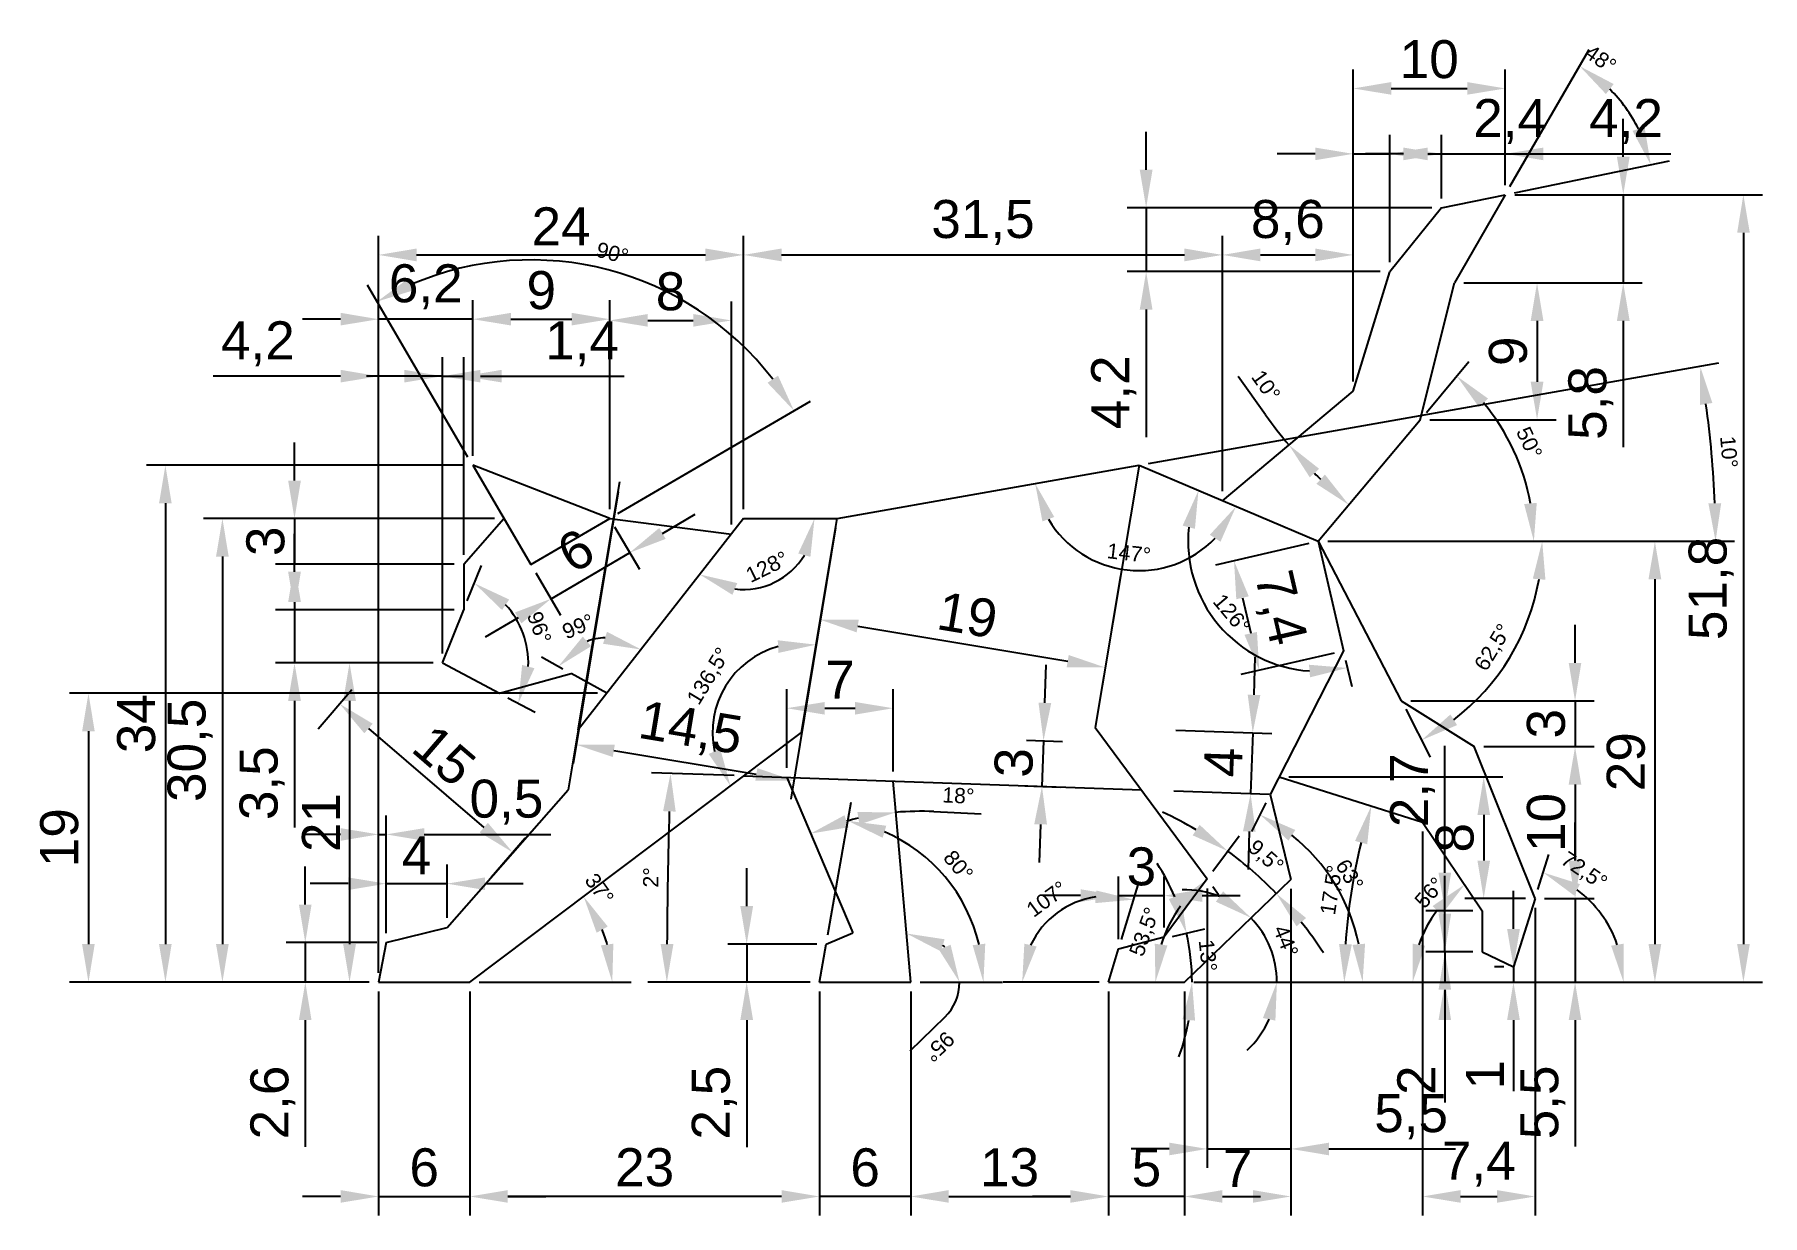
# Model space of a CAD drawing. Header units: millimetres. Extents: x 77 to 191, y 85 to 162.
import ezdxf

# ---------------------------------------------------------------- set-up
doc = ezdxf.new("R2010")
doc.units = ezdxf.units.MM
for name, color, linetype in [('kocicka', 7, 'Continuous'), ('koty', 3, 'Continuous'), ('uhly', 2, 'Continuous')]:
    doc.layers.add(name, color=color, linetype=linetype)
doc.styles.get("Standard").update_dxf_attribs({"font": 'arial.ttf'})
doc.dimstyles.new('ISO-25', dxfattribs={"dimtxt": 2.5, "dimasz": 2.5, "dimexe": 1.25, "dimexo": 0.625, "dimtad": 1, "dimtxsty": 'Standard', "dimcen": 2.5, "dimadec": 0, "dimazin": 0, "dimtfac": 1, "dimtmove": 0, "dimatfit": 3, "dimfxl": 1, "dimarcsym": 0})

msp = doc.modelspace()

# ---------------------------------------------------------------- blocks, each defined once
blk = doc.blocks.new('*D3')
at = {"layer": 'Defpoints', "color": 0, "transparency": 16777216}
for p in [(105.6, 124.5), (104.2, 121), (104.2, 121), (109.83, 121.4), (107.96, 119)]:
    blk.add_point(p, dxfattribs=at)
at = {"layer": 'uhly', "color": 0, "lineweight": -2, "transparency": 16777216}
for p, q in [((105.83, 125.08), (106.76, 127.41)), ((108.51, 118.71), (110.29, 117.76))]:
    blk.add_line(p, q, dxfattribs=at)
blk.add_arc((104.2, 121), 5.65, 357.5688, 42.6298, dxfattribs=at)
at = {"layer": 'uhly', "color": 0, "transparency": 16777216}
for points in [[(108.12, 124.48), (108.59, 125.17), (106.3, 126.24)], [(110.25, 120.65), (109.44, 120.87), (109.19, 118.35)]]:
    blk.add_solid(points, dxfattribs=at)
at = {"layer": 'uhly', "color": 0, "transparency": 16777216, "insert": (110.57, 123.33), "char_height": 1, "attachment_point": 5, "rotation": 290.0993}
blk.add_mtext('96°', dxfattribs=at)
blk = doc.blocks.new('*D4')
at = {"layer": 'Defpoints', "color": 0, "transparency": 16777216}
for p in [(119.94, 144.89), (106.2, 134), (115.2, 130.5), (110.02, 127.47), (110.02, 127.47)]:
    blk.add_point(p, dxfattribs=at)
at = {"layer": 'uhly', "color": 0, "lineweight": -2, "transparency": 16777216}
for p, q in [((105.88, 134.54), (99.27, 145.85)), ((115.74, 130.82), (128.4, 138.22))]:
    blk.add_line(p, q, dxfattribs=at)
blk.add_arc((110.02, 127.47), 20.04, 37.4872, 113.1842, dxfattribs=at)
at = {"layer": 'uhly', "color": 0, "transparency": 16777216}
for points in [[(102.32, 145.52), (101.94, 146.27), (99.9, 144.77)], [(126.27, 139.9), (125.58, 139.43), (127.32, 137.59)]]:
    blk.add_solid(points, dxfattribs=at)
at = {"layer": 'uhly', "color": 0, "transparency": 16777216, "insert": (115.38, 147.96), "char_height": 1, "attachment_point": 5, "rotation": 345.3357}
blk.add_mtext('90°', dxfattribs=at)
blk = doc.blocks.new('*D5')
at = {"layer": 'Defpoints', "color": 0, "transparency": 16777216}
for p in [(124, 130.5), (115.33, 122.64), (112.67, 120.3), (115.02, 119), (113.13, 116.59)]:
    blk.add_point(p, dxfattribs=at)
at = {"layer": 'uhly', "color": 0, "lineweight": -2, "transparency": 16777216}
blk.add_line((112.12, 120.6), (110.72, 121.38), dxfattribs=at)
blk.add_arc((115.02, 119), 3.66, 91.9864, 111.0136, dxfattribs=at)
at = {"layer": 'uhly', "color": 0, "transparency": 16777216}
for points in [[(115.02, 123.05), (114.76, 122.26), (117.27, 121.88)], [(113.98, 122.1), (113.43, 122.73), (111.82, 120.77)]]:
    blk.add_solid(points, dxfattribs=at)
at = {"layer": 'uhly', "color": 0, "transparency": 16777216, "insert": (113.13, 123.4), "char_height": 1, "attachment_point": 5, "rotation": 23.1808}
blk.add_mtext('99°', dxfattribs=at)
blk = doc.blocks.new('*D6')
at = {"layer": 'Defpoints', "color": 0, "transparency": 16777216}
for p in [(130.16, 130.5), (124.37, 121.16), (127.81, 116.43), (127.81, 116.43), (106, 100)]:
    blk.add_point(p, dxfattribs=at)
at = {"layer": 'uhly', "color": 0, "lineweight": -2, "transparency": 16777216}
blk.add_arc((127.81, 116.43), 5.85, 105.1809, 192.3191, dxfattribs=at)
at = {"layer": 'uhly', "color": 0, "transparency": 16777216}
for points in [[(126.25, 122.49), (126.3, 121.66), (128.77, 122.2)], [(122.47, 115.36), (121.71, 115.01), (123.14, 112.91)]]:
    blk.add_solid(points, dxfattribs=at)
at = {"layer": 'uhly', "color": 0, "transparency": 16777216, "insert": (121.76, 120.1), "char_height": 1, "attachment_point": 5, "rotation": 58.75}
blk.add_mtext('136,5°', dxfattribs=at)
blk = doc.blocks.new('*D7')
at = {"layer": 'Defpoints', "color": 0, "transparency": 16777216}
for p in [(127.81, 116.43), (115.15, 102), (100, 100), (106, 100), (106, 100)]:
    blk.add_point(p, dxfattribs=at)
at = {"layer": 'uhly', "color": 0, "lineweight": -2, "transparency": 16777216}
blk.add_line((106.62, 100), (116.62, 100), dxfattribs=at)
blk.add_arc((106, 100), 9.37, 15.3407, 21.6593, dxfattribs=at)
at = {"layer": 'uhly', "color": 0, "transparency": 16777216}
for points in [[(114.34, 103.25), (115.07, 103.66), (113.48, 105.64)], [(115.44, 102.53), (114.62, 102.42), (115.37, 100)]]:
    blk.add_solid(points, dxfattribs=at)
at = {"layer": 'uhly', "color": 0, "transparency": 16777216, "insert": (114.52, 106.13), "char_height": 1, "attachment_point": 5, "rotation": 305.7388}
blk.add_mtext('37°', dxfattribs=at)
blk = doc.blocks.new('*D8')
at = {"layer": 'Defpoints', "color": 0, "transparency": 16777216}
for p in [(138.63, 104.84), (129.44, 102.5), (129, 100), (129, 100), (135, 100)]:
    blk.add_point(p, dxfattribs=at)
at = {"layer": 'uhly', "color": 0, "lineweight": -2, "transparency": 16777216}
for p, q in [((129.55, 103.12), (131.09, 111.84)), ((135.62, 100), (141.03, 100))]:
    blk.add_line(p, q, dxfattribs=at)
blk.add_arc((129, 100), 10.78, 13.3221, 66.6779, dxfattribs=at)
at = {"layer": 'uhly', "color": 0, "transparency": 16777216}
for points in [[(133.15, 109.5), (133.39, 110.29), (130.87, 110.61)], [(139.9, 102.53), (139.07, 102.43), (139.78, 100)]]:
    blk.add_solid(points, dxfattribs=at)
at = {"layer": 'uhly', "color": 0, "transparency": 16777216, "insert": (138.13, 107.66), "char_height": 1, "attachment_point": 5, "rotation": 310}
blk.add_mtext('80°', dxfattribs=at)
blk = doc.blocks.new('*D9')
at = {"layer": 'Defpoints', "color": 0, "transparency": 16777216}
for p in [(133.84, 113.22), (136.44, 102.87), (129, 100), (135, 100), (135, 100)]:
    blk.add_point(p, dxfattribs=at)
at = {"layer": 'uhly', "color": 0, "lineweight": -2, "transparency": 16777216}
for p, q in [((135.62, 100), (139.46, 100)), ((137.23, 97.7), (134.93, 95.46))]:
    blk.add_line(p, q, dxfattribs=at)
for start, end in [(45.8698, 49.1302), (314.1302, 0)]:
    blk.add_arc((135, 100), 3.21, start, end, dxfattribs=at)
at = {"layer": 'uhly', "color": 0, "transparency": 16777216}
for points in [[(136.97, 102.03), (137.23, 102.82), (134.72, 103.2)], [(137.62, 102.46), (136.85, 102.14), (138.21, 100)]]:
    blk.add_solid(points, dxfattribs=at)
at = {"layer": 'uhly', "color": 0, "transparency": 16777216, "insert": (136.87, 95.76), "char_height": 1, "attachment_point": 5, "rotation": 224.1302}
blk.add_mtext('95°', dxfattribs=at)
blk = doc.blocks.new('*D10')
at = {"layer": 'Defpoints', "color": 0, "transparency": 16777216}
for p in [(126.84, 113.46), (133.84, 113.22), (130.23, 110.43), (131.18, 103.24), (135, 100)]:
    blk.add_point(p, dxfattribs=at)
at = {"layer": 'uhly', "color": 0, "lineweight": -2, "transparency": 16777216}
blk.add_line((136.52, 111.22), (139.64, 111.07), dxfattribs=at)
for start, end in [(102.7567, 105.2433), (87.2433, 95)]:
    blk.add_arc((135.63, 92.76), 18.48, start, end, dxfattribs=at)
at = {"layer": 'uhly', "color": 0, "transparency": 16777216}
for points in [[(130.91, 110.19), (130.64, 110.98), (128.41, 109.77)], [(131.49, 111.19), (131.62, 110.37), (134.02, 111.17)]]:
    blk.add_solid(points, dxfattribs=at)
at = {"layer": 'uhly', "color": 0, "transparency": 16777216, "insert": (138.13, 112.27), "char_height": 1, "attachment_point": 5, "rotation": 357.2433}
blk.add_mtext('18°', dxfattribs=at)
blk = doc.blocks.new('*D11')
at = {"layer": 'Defpoints', "color": 0, "transparency": 16777216}
for p in [(150.01, 134), (150.01, 134), (130.16, 130.5), (161.79, 129), (146.44, 128.06)]:
    blk.add_point(p, dxfattribs=at)
at = {"layer": 'uhly', "color": 0, "lineweight": -2, "transparency": 16777216}
blk.add_arc((150.01, 134), 6.93, 210.7741, 316.2259, dxfattribs=at)
at = {"layer": 'uhly', "color": 0, "transparency": 16777216}
for points in [[(143.66, 130.31), (144.44, 130.6), (143.18, 132.8)], [(154.67, 129.43), (155.37, 128.97), (156.39, 131.29)]]:
    blk.add_solid(points, dxfattribs=at)
at = {"layer": 'uhly', "color": 0, "transparency": 16777216, "insert": (149.35, 128.23), "char_height": 1, "attachment_point": 5, "rotation": 353.5}
blk.add_mtext('147°', dxfattribs=at)
blk = doc.blocks.new('*D12')
at = {"layer": 'Defpoints', "color": 0, "transparency": 16777216}
for p in [(150.01, 134), (161.79, 129), (161.79, 129), (153.7, 126.22), (163.46, 121.79)]:
    blk.add_point(p, dxfattribs=at)
at = {"layer": 'uhly', "color": 0, "lineweight": -2, "transparency": 16777216}
blk.add_line((163.6, 121.18), (164, 119.45), dxfattribs=at)
blk.add_arc((161.79, 129), 8.55, 173.8069, 266.1931, dxfattribs=at)
at = {"layer": 'uhly', "color": 0, "transparency": 16777216}
for points in [[(152.88, 130.03), (153.69, 129.82), (153.92, 132.34)], [(161.19, 120.88), (161.26, 120.05), (163.71, 120.67)]]:
    blk.add_solid(points, dxfattribs=at)
at = {"layer": 'uhly', "color": 0, "transparency": 16777216, "insert": (156.11, 124.23), "char_height": 1, "attachment_point": 5, "rotation": 310}
blk.add_mtext('126°', dxfattribs=at)
blk = doc.blocks.new('*D13')
at = {"layer": 'Defpoints', "color": 0, "transparency": 16777216}
for p in [(154.5, 106.79), (158.03, 106.82), (160, 106.76), (151.6, 102.87), (153, 100)]:
    blk.add_point(p, dxfattribs=at)
at = {"layer": 'uhly', "color": 0, "lineweight": -2, "transparency": 16777216}
blk.add_line((154.87, 107.3), (156.6, 109.63), dxfattribs=at)
for start, end in [(59.1046, 64.7092), (44, 53.5), (32.7908, 38.3954)]:
    blk.add_arc((140.64, 88.07), 25.57, start, end, dxfattribs=at)
at = {"layer": 'uhly', "color": 0, "transparency": 16777216}
for points in [[(154, 110.35), (153.54, 109.66), (155.85, 108.62)], [(160.37, 103.67), (161, 104.22), (159.04, 105.83)]]:
    blk.add_solid(points, dxfattribs=at)
at = {"layer": 'uhly', "color": 0, "transparency": 16777216, "insert": (158.31, 108.21), "char_height": 1, "attachment_point": 5, "rotation": 318.75}
blk.add_mtext('9,5°', dxfattribs=at)
blk = doc.blocks.new('*D14')
at = {"layer": 'Defpoints', "color": 0, "transparency": 16777216}
for p in [(146.18, 105.38), (148.67, 102.2), (148, 100), (148, 100), (153, 100)]:
    blk.add_point(p, dxfattribs=at)
at = {"layer": 'uhly', "color": 0, "lineweight": -2, "transparency": 16777216}
for p, q in [((148.86, 102.8), (150.02, 106.62)), ((147.38, 100), (141.08, 100))]:
    blk.add_line(p, q, dxfattribs=at)
blk.add_arc((148, 100), 5.67, 98.4527, 154.5473, dxfattribs=at)
at = {"layer": 'uhly', "color": 0, "transparency": 16777216}
for points in [[(147.2, 106.03), (147.13, 105.2), (149.66, 105.43)], [(143.28, 102.35), (142.47, 102.53), (142.33, 100)]]:
    blk.add_solid(points, dxfattribs=at)
at = {"layer": 'uhly', "color": 0, "transparency": 16777216, "insert": (143.95, 105.47), "char_height": 1, "attachment_point": 5, "rotation": 36.5}
blk.add_mtext('107°', dxfattribs=at)
blk = doc.blocks.new('*D15')
at = {"layer": 'Defpoints', "color": 0, "transparency": 16777216}
for p in [(160, 106.76), (158.89, 101.54), (148, 100), (153, 100), (153, 100)]:
    blk.add_point(p, dxfattribs=at)
at = {"layer": 'uhly', "color": 0, "lineweight": -2, "transparency": 16777216}
blk.add_line((153.62, 100), (160.33, 100), dxfattribs=at)
for start, end in [(67.7101, 91.4202), (0, 44), (312.5798, 336.2899)]:
    blk.add_arc((153, 100), 6.08, start, end, dxfattribs=at)
at = {"layer": 'uhly', "color": 0, "transparency": 16777216}
for points in [[(155.54, 105.97), (155.07, 105.29), (157.38, 104.23)], [(158.16, 97.64), (158.98, 97.47), (159.08, 100)]]:
    blk.add_solid(points, dxfattribs=at)
at = {"layer": 'uhly', "color": 0, "transparency": 16777216, "insert": (159.68, 102.7), "char_height": 1, "attachment_point": 5, "rotation": 292}
blk.add_mtext('44°', dxfattribs=at)
blk = doc.blocks.new('*D16')
at = {"layer": 'Defpoints', "color": 0, "transparency": 16777216}
for p in [(147.13, 116.76), (154.5, 106.79), (152.68, 104.92), (148, 100), (153, 100)]:
    blk.add_point(p, dxfattribs=at)
at = {"layer": 'uhly', "color": 0, "lineweight": -2, "transparency": 16777216}
blk.add_line((154.87, 106.29), (155.25, 105.77), dxfattribs=at)
blk.add_arc((159.53, 100), 8.43, 143.5477, 162.9523, dxfattribs=at)
at = {"layer": 'uhly', "color": 0, "transparency": 16777216}
for points in [[(152.45, 105.31), (153.04, 104.72), (154.51, 106.78)], [(151.88, 102.41), (151.05, 102.53), (151.09, 100)]]:
    blk.add_solid(points, dxfattribs=at)
at = {"layer": 'uhly', "color": 0, "transparency": 16777216, "insert": (150.44, 103.29), "char_height": 1, "attachment_point": 5, "rotation": 70.1066}
blk.add_mtext('53,5°', dxfattribs=at)
blk = doc.blocks.new('*D17')
at = {"layer": 'Defpoints', "color": 0, "transparency": 16777216}
for p in [(124, 113.56), (150.17, 112.65), (119.07, 109.16), (129, 100), (135, 100)]:
    blk.add_point(p, dxfattribs=at)
at = {"layer": 'uhly', "color": 0, "lineweight": -2, "transparency": 16777216}
for p, q in [((123.38, 113.59), (117.95, 113.78)), ((128.38, 100), (117.71, 100))]:
    blk.add_line(p, q, dxfattribs=at)
blk.add_arc((512.42, 100), 393.46, 178.3641, 179.6359, dxfattribs=at)
at = {"layer": 'uhly', "color": 0, "transparency": 16777216}
for points in [[(118.71, 111.25), (119.54, 111.22), (119.2, 113.73)], [(119.39, 102.5), (118.55, 102.5), (118.96, 100)]]:
    blk.add_solid(points, dxfattribs=at)
at = {"layer": 'uhly', "color": 0, "transparency": 16777216, "insert": (117.9, 106.89), "char_height": 1, "attachment_point": 5, "rotation": 89}
blk.add_mtext('2°', dxfattribs=at)
blk = doc.blocks.new('*D18')
at = {"layer": 'Defpoints', "color": 0, "transparency": 16777216}
for p in [(164.1, 138.89), (168.5, 137), (162.42, 132.64), (155.5, 131.67), (161.79, 129)]:
    blk.add_point(p, dxfattribs=at)
at = {"layer": 'uhly', "color": 0, "lineweight": -2, "transparency": 16777216}
blk.add_line((158.34, 137.32), (156.53, 139.85), dxfattribs=at)
for start, end in [(215.5124, 220), (224.4876, 225.5124)]:
    blk.add_arc((184.33, 155.86), 31.93, start, end, dxfattribs=at)
at = {"layer": 'uhly', "color": 0, "transparency": 16777216}
for points in [[(161.24, 133.21), (161.86, 133.77), (159.87, 135.34)], [(162.24, 133.39), (161.68, 132.78), (163.81, 131.4)]]:
    blk.add_solid(points, dxfattribs=at)
at = {"layer": 'uhly', "color": 0, "transparency": 16777216, "insert": (158.36, 139.24), "char_height": 1, "attachment_point": 5, "rotation": 305.5124}
blk.add_mtext('10°', dxfattribs=at)
blk = doc.blocks.new('*D19')
at = {"layer": 'Defpoints', "color": 0, "transparency": 16777216}
for p in [(182.75, 156.35), (174.1, 151.8), (174.1, 151.8), (169.9, 150.94), (170.75, 146)]:
    blk.add_point(p, dxfattribs=at)
at = {"layer": 'uhly', "color": 0, "lineweight": -2, "transparency": 16777216}
for p, q in [((174.41, 152.34), (179.61, 161.35)), ((174.71, 151.93), (184.9, 154.02))]:
    blk.add_line(p, q, dxfattribs=at)
blk.add_arc((174.1, 151.8), 9.77, 26.3139, 45.3044, dxfattribs=at)
at = {"layer": 'uhly', "color": 0, "transparency": 16777216}
for points in [[(180.72, 158.42), (181.23, 159.08), (178.99, 160.26)], [(183.26, 156.27), (182.47, 156), (183.67, 153.77)]]:
    blk.add_solid(points, dxfattribs=at)
at = {"layer": 'uhly', "color": 0, "transparency": 16777216, "insert": (180.37, 160.73), "char_height": 1, "attachment_point": 5, "rotation": 324.9068}
blk.add_mtext('48°', dxfattribs=at)
blk = doc.blocks.new('*D20')
at = {"layer": 'Defpoints', "color": 0, "transparency": 16777216}
for p in [(150.01, 134), (187.82, 132.85), (130.16, 130.5), (161.79, 129), (172.35, 129)]:
    blk.add_point(p, dxfattribs=at)
at = {"layer": 'uhly', "color": 0, "lineweight": -2, "transparency": 16777216}
for p, q in [((150.63, 134.11), (188.15, 140.73)), ((172.97, 129), (189.18, 129))]:
    blk.add_line(p, q, dxfattribs=at)
blk.add_arc((121.65, 129), 66.27, 2.1615, 7.8385, dxfattribs=at)
at = {"layer": 'uhly', "color": 0, "transparency": 16777216}
for points in [[(186.9, 137.97), (187.72, 138.1), (186.92, 140.51)], [(188.3, 131.51), (187.46, 131.49), (187.93, 129)]]:
    blk.add_solid(points, dxfattribs=at)
at = {"layer": 'uhly', "color": 0, "transparency": 16777216, "insert": (188.81, 134.88), "char_height": 1, "attachment_point": 5, "rotation": 275}
blk.add_mtext('10°', dxfattribs=at)
blk = doc.blocks.new('*D21')
at = {"layer": 'Defpoints', "color": 0, "transparency": 16777216}
for p in [(168.5, 137), (175.38, 133.07), (161.79, 129), (161.79, 129), (172.35, 129)]:
    blk.add_point(p, dxfattribs=at)
at = {"layer": 'uhly', "color": 0, "lineweight": -2, "transparency": 16777216}
for p, q in [((168.91, 137.48), (171.71, 140.83)), ((172.97, 129), (177.23, 129))]:
    blk.add_line(p, q, dxfattribs=at)
blk.add_arc((161.79, 129), 14.19, 10.1087, 39.8913, dxfattribs=at)
at = {"layer": 'uhly', "color": 0, "transparency": 16777216}
for points in [[(172.38, 137.81), (172.97, 138.39), (170.91, 139.87)], [(176.17, 131.53), (175.34, 131.45), (175.98, 129)]]:
    blk.add_solid(points, dxfattribs=at)
at = {"layer": 'uhly', "color": 0, "transparency": 16777216, "insert": (175.68, 135.48), "char_height": 1, "attachment_point": 5, "rotation": 295}
blk.add_mtext('50°', dxfattribs=at)
blk = doc.blocks.new('*D22')
at = {"layer": 'Defpoints', "color": 0, "transparency": 16777216}
for p in [(161.79, 129), (161.79, 129), (172.35, 129), (167.26, 118.5), (172.8, 119.2)]:
    blk.add_point(p, dxfattribs=at)
at = {"layer": 'uhly', "color": 0, "lineweight": -2, "transparency": 16777216}
for p, q in [((172.97, 129), (177.78, 129)), ((167.55, 117.95), (169.17, 114.81))]:
    blk.add_line(p, q, dxfattribs=at)
blk.add_arc((161.79, 129), 14.74, 307.2281, 350.2719, dxfattribs=at)
at = {"layer": 'uhly', "color": 0, "transparency": 16777216}
for points in [[(175.91, 126.54), (176.74, 126.47), (176.53, 129)], [(170.93, 116.91), (170.49, 117.61), (168.6, 115.92)]]:
    blk.add_solid(points, dxfattribs=at)
at = {"layer": 'uhly', "color": 0, "transparency": 16777216, "insert": (173.35, 121.99), "char_height": 1, "attachment_point": 5, "rotation": 58.75}
blk.add_mtext('62,5°', dxfattribs=at)
blk = doc.blocks.new('*D23')
at = {"layer": 'Defpoints', "color": 0, "transparency": 16777216}
for p in [(163.46, 121.79), (158.65, 112.35), (163.9, 104.43), (148, 100), (153, 100)]:
    blk.add_point(p, dxfattribs=at)
at = {"layer": 'uhly', "color": 0, "lineweight": -2, "transparency": 16777216}
for p, q in [((158.36, 111.8), (157.4, 109.9)), ((153.62, 100), (165.97, 100))]:
    blk.add_line(p, q, dxfattribs=at)
blk.add_arc((152.35, 100), 12.37, 11.6033, 51.3967, dxfattribs=at)
at = {"layer": 'uhly', "color": 0, "transparency": 16777216}
for points in [[(159.84, 109.31), (160.29, 110.01), (157.97, 111.02)], [(164.88, 102.53), (164.05, 102.45), (164.72, 100)]]:
    blk.add_solid(points, dxfattribs=at)
at = {"layer": 'uhly', "color": 0, "transparency": 16777216, "insert": (163.86, 107.05), "char_height": 1, "attachment_point": 5, "rotation": 301.5}
blk.add_mtext('63°', dxfattribs=at)
blk = doc.blocks.new('*D24')
at = {"layer": 'Defpoints', "color": 0, "transparency": 16777216}
for p in [(124, 130.5), (124, 130.5), (130.16, 130.5), (124.38, 125.84), (113.13, 116.59)]:
    blk.add_point(p, dxfattribs=at)
at = {"layer": 'uhly', "color": 0, "lineweight": -2, "transparency": 16777216}
blk.add_arc((124, 130.5), 4.67, 263.041, 328.959, dxfattribs=at)
at = {"layer": 'uhly', "color": 0, "transparency": 16777216}
for points in [[(127.6, 128.2), (128.4, 127.98), (128.67, 130.5)], [(123.27, 125.48), (123.59, 126.25), (121.12, 126.82)]]:
    blk.add_solid(points, dxfattribs=at)
at = {"layer": 'uhly', "color": 0, "transparency": 16777216, "insert": (125.55, 127.32), "char_height": 1, "attachment_point": 5, "rotation": 26}
blk.add_mtext('128°', dxfattribs=at)
blk = doc.blocks.new('*D25')
at = {"layer": 'Defpoints', "color": 0, "transparency": 16777216}
for p in [(159.23, 113.5), (168.66, 110.53), (164.3, 107.79), (148, 100), (153, 100)]:
    blk.add_point(p, dxfattribs=at)
at = {"layer": 'uhly', "color": 0, "lineweight": -2, "transparency": 16777216}
blk.add_line((153.62, 100), (164.76, 100), dxfattribs=at)
blk.add_arc((202.05, 100), 38.54, 166.2173, 176.2827, dxfattribs=at)
at = {"layer": 'uhly', "color": 0, "transparency": 16777216}
for points in [[(164.22, 109.29), (165.02, 109.07), (165.29, 111.59)], [(164.01, 102.49), (163.17, 102.51), (163.51, 100)]]:
    blk.add_solid(points, dxfattribs=at)
at = {"layer": 'uhly', "color": 0, "transparency": 16777216, "insert": (162.74, 106.05), "char_height": 1, "attachment_point": 5, "rotation": 81.25}
blk.add_mtext('17,5°', dxfattribs=at)
blk = doc.blocks.new('*D26')
at = {"layer": 'Defpoints', "color": 0, "transparency": 16777216}
for p in [(168.66, 110.53), (172.59, 104.7), (168.42, 102.48), (148, 100), (153, 100)]:
    blk.add_point(p, dxfattribs=at)
at = {"layer": 'uhly', "color": 0, "lineweight": -2, "transparency": 16777216}
blk.add_line((153.62, 100), (169.26, 100), dxfattribs=at)
blk.add_arc((175.76, 100), 7.74, 142.5781, 161.4219, dxfattribs=at)
at = {"layer": 'uhly', "color": 0, "transparency": 16777216}
for points in [[(169.32, 105.01), (169.89, 104.4), (171.43, 106.42)], [(168.83, 102.4), (168.01, 102.53), (168.01, 100)]]:
    blk.add_solid(points, dxfattribs=at)
at = {"layer": 'uhly', "color": 0, "transparency": 16777216, "insert": (169.12, 105.89), "char_height": 1, "attachment_point": 5, "rotation": 48.4056}
blk.add_mtext('56°', dxfattribs=at)
blk = doc.blocks.new('*D27')
at = {"layer": 'Defpoints', "color": 0, "transparency": 16777216}
for p in [(176.06, 105.5), (181.22, 103.1), (174.64, 101), (148, 100), (153, 100)]:
    blk.add_point(p, dxfattribs=at)
at = {"layer": 'uhly', "color": 0, "lineweight": -2, "transparency": 16777216}
for p, q in [((176.25, 106.1), (176.97, 108.4)), ((174.95, 100), (183.13, 100))]:
    blk.add_line(p, q, dxfattribs=at)
blk.add_arc((174.32, 100), 7.56, 19.0344, 53.4656, dxfattribs=at)
at = {"layer": 'uhly', "color": 0, "transparency": 16777216}
for points in [[(178.63, 105.7), (179.01, 106.45), (176.6, 107.21)], [(181.88, 102.53), (181.06, 102.4), (181.88, 100)]]:
    blk.add_solid(points, dxfattribs=at)
at = {"layer": 'uhly', "color": 0, "transparency": 16777216, "insert": (179.25, 107.27), "char_height": 1, "attachment_point": 5, "rotation": 325.8652}
blk.add_mtext('72,5°', dxfattribs=at)
blk = doc.blocks.new('*D28')
at = {"layer": 'Defpoints', "color": 0, "transparency": 16777216}
for p in [(151.6, 102.87), (148.67, 102.2), (153.46, 101.08), (148, 100), (153, 100)]:
    blk.add_point(p, dxfattribs=at)
at = {"layer": 'uhly', "color": 0, "lineweight": -2, "transparency": 16777216}
for p, q in [((152.21, 103.01), (154.35, 103.5)), ((153.62, 100), (154.75, 100))]:
    blk.add_line(p, q, dxfattribs=at)
for start, end in [(22.8492, 32.7908), (0, 12.9075), (340.1167, 350.0584)]:
    blk.add_arc((139.07, 100), 14.43, start, end, dxfattribs=at)
at = {"layer": 'uhly', "color": 0, "transparency": 16777216}
for points in [[(152.77, 105.73), (151.97, 105.47), (153.14, 103.22)], [(152.87, 97.55), (153.7, 97.47), (153.5, 100)]]:
    blk.add_solid(points, dxfattribs=at)
at = {"layer": 'uhly', "color": 0, "transparency": 16777216, "insert": (154.54, 101.75), "char_height": 1, "attachment_point": 5, "rotation": 276.4538}
blk.add_mtext('13°', dxfattribs=at)
blk = doc.blocks.new('*D29')
at = {"layer": 'Defpoints', "color": 0, "transparency": 16777216}
for p in [(174.1, 151.8), (153, 100), (189.76, 100)]:
    blk.add_point(p, dxfattribs=at)
at = {"layer": 'koty', "color": 0, "lineweight": -2, "transparency": 16777216}
for p, q in [((174.73, 151.8), (191.01, 151.8)), ((189.76, 149.3), (189.76, 102.5)), ((153.63, 100), (191.01, 100))]:
    blk.add_line(p, q, dxfattribs=at)
at = {"layer": 'koty', "color": 0, "transparency": 16777216}
for points in [[(189.35, 149.3), (190.18, 149.3), (189.76, 151.8)], [(189.35, 102.5), (190.18, 102.5), (189.76, 100)]]:
    blk.add_solid(points, dxfattribs=at)
at = {"layer": 'koty', "color": 0, "transparency": 16777216, "insert": (187.64, 125.9), "char_height": 2.5, "attachment_point": 5, "rotation": 90}
blk.add_mtext('51,8', dxfattribs=at)
blk = doc.blocks.new('*D30')
at = {"layer": 'Defpoints', "color": 0, "transparency": 16777216}
for p in [(106.2, 134), (85.98, 100), (100, 100)]:
    blk.add_point(p, dxfattribs=at)
at = {"layer": 'koty', "color": 0, "lineweight": -2, "transparency": 16777216}
for p, q in [((105.58, 134), (84.73, 134)), ((85.98, 131.5), (85.98, 102.5)), ((99.38, 100), (84.73, 100))]:
    blk.add_line(p, q, dxfattribs=at)
at = {"layer": 'koty', "color": 0, "transparency": 16777216}
for points in [[(85.56, 131.5), (86.39, 131.5), (85.98, 134)], [(85.56, 102.5), (86.39, 102.5), (85.98, 100)]]:
    blk.add_solid(points, dxfattribs=at)
at = {"layer": 'koty', "color": 0, "transparency": 16777216, "insert": (84.07, 117), "char_height": 2.5, "attachment_point": 5, "rotation": 90}
blk.add_mtext('34', dxfattribs=at)
blk = doc.blocks.new('*D31')
at = {"layer": 'Defpoints', "color": 0, "transparency": 16777216}
for p in [(108.25, 130.5), (89.73, 100), (100, 100)]:
    blk.add_point(p, dxfattribs=at)
at = {"layer": 'koty', "color": 0, "lineweight": -2, "transparency": 16777216}
for p, q in [((107.62, 130.5), (88.48, 130.5)), ((89.73, 128), (89.73, 102.5)), ((99.38, 100), (88.48, 100))]:
    blk.add_line(p, q, dxfattribs=at)
at = {"layer": 'koty', "color": 0, "transparency": 16777216}
for points in [[(89.31, 128), (90.14, 128), (89.73, 130.5)], [(89.31, 102.5), (90.14, 102.5), (89.73, 100)]]:
    blk.add_solid(points, dxfattribs=at)
at = {"layer": 'koty', "color": 0, "transparency": 16777216, "insert": (87.6, 115.25), "char_height": 2.5, "attachment_point": 5, "rotation": 90}
blk.add_mtext('30,5', dxfattribs=at)
blk = doc.blocks.new('*D32')
at = {"layer": 'Defpoints', "color": 0, "transparency": 16777216}
for p in [(108.25, 130.5), (94.47, 127.5), (105.6, 127.5)]:
    blk.add_point(p, dxfattribs=at)
at = {"layer": 'koty', "color": 0, "lineweight": -2, "transparency": 16777216}
for p, q in [((94.47, 133), (94.47, 135.5)), ((107.62, 130.5), (93.22, 130.5)), ((94.47, 130.5), (94.47, 127.5)), ((104.98, 127.5), (93.22, 127.5)), ((94.47, 125), (94.47, 122.5))]:
    blk.add_line(p, q, dxfattribs=at)
at = {"layer": 'koty', "color": 0, "transparency": 16777216}
for points in [[(94.05, 133), (94.89, 133), (94.47, 130.5)], [(94.05, 125), (94.89, 125), (94.47, 127.5)]]:
    blk.add_solid(points, dxfattribs=at)
at = {"layer": 'koty', "color": 0, "transparency": 16777216, "insert": (92.57, 129), "char_height": 2.5, "attachment_point": 5, "rotation": 90}
blk.add_mtext('3', dxfattribs=at)
blk = doc.blocks.new('*D33')
at = {"layer": 'Defpoints', "color": 0, "transparency": 16777216}
for p in [(105.6, 124.5), (94.47, 121), (104.2, 121)]:
    blk.add_point(p, dxfattribs=at)
at = {"layer": 'koty', "color": 0, "lineweight": -2, "transparency": 16777216}
for p, q in [((94.47, 127), (94.47, 129.5)), ((104.98, 124.5), (93.22, 124.5)), ((94.47, 124.5), (94.47, 121)), ((103.58, 121), (93.22, 121)), ((94.47, 118.5), (94.47, 110.18))]:
    blk.add_line(p, q, dxfattribs=at)
at = {"layer": 'koty', "color": 0, "transparency": 16777216}
for points in [[(94.05, 127), (94.89, 127), (94.47, 124.5)], [(94.05, 118.5), (94.89, 118.5), (94.47, 121)]]:
    blk.add_solid(points, dxfattribs=at)
at = {"layer": 'koty', "color": 0, "transparency": 16777216, "insert": (92.34, 113.09), "char_height": 2.5, "attachment_point": 5, "rotation": 90}
blk.add_mtext('3,5', dxfattribs=at)
blk = doc.blocks.new('*D34')
at = {"layer": 'Defpoints', "color": 0, "transparency": 16777216}
for p in [(104.2, 121), (98.09, 100), (100, 100)]:
    blk.add_point(p, dxfattribs=at)
at = {"layer": 'koty', "color": 0, "lineweight": -2, "transparency": 16777216}
for p, q in [((103.58, 121), (96.84, 121)), ((98.09, 118.5), (98.09, 102.5)), ((99.38, 100), (96.84, 100))]:
    blk.add_line(p, q, dxfattribs=at)
at = {"layer": 'koty', "color": 0, "transparency": 16777216}
for points in [[(97.67, 118.5), (98.51, 118.5), (98.09, 121)], [(97.67, 102.5), (98.51, 102.5), (98.09, 100)]]:
    blk.add_solid(points, dxfattribs=at)
at = {"layer": 'koty', "color": 0, "transparency": 16777216, "insert": (96.21, 110.5), "char_height": 2.5, "attachment_point": 5, "rotation": 90}
blk.add_mtext('21', dxfattribs=at)
blk = doc.blocks.new('*D35')
at = {"layer": 'Defpoints', "color": 0, "transparency": 16777216}
for p in [(100.5, 102.6), (95.18, 100), (100, 100)]:
    blk.add_point(p, dxfattribs=at)
at = {"layer": 'koty', "color": 0, "lineweight": -2, "transparency": 16777216}
for p, q in [((95.18, 105.1), (95.18, 107.6)), ((99.88, 102.6), (93.93, 102.6)), ((95.18, 102.6), (95.18, 100)), ((99.38, 100), (93.93, 100)), ((95.18, 97.5), (95.18, 89.16))]:
    blk.add_line(p, q, dxfattribs=at)
at = {"layer": 'koty', "color": 0, "transparency": 16777216}
for points in [[(94.76, 105.1), (95.59, 105.1), (95.18, 102.6)], [(94.76, 97.5), (95.59, 97.5), (95.18, 100)]]:
    blk.add_solid(points, dxfattribs=at)
at = {"layer": 'koty', "color": 0, "transparency": 16777216, "insert": (93.05, 92.08), "char_height": 2.5, "attachment_point": 5, "rotation": 90}
blk.add_mtext('2,6', dxfattribs=at)
blk = doc.blocks.new('*D36')
at = {"layer": 'Defpoints', "color": 0, "transparency": 16777216}
for p in [(100.5, 109.72), (100.5, 102.6), (100, 100)]:
    blk.add_point(p, dxfattribs=at)
at = {"layer": 'koty', "color": 0, "lineweight": -2, "transparency": 16777216}
for p, q in [((100, 100.62), (100, 110.97)), ((100.5, 103.22), (100.5, 110.97)), ((97.5, 109.72), (95, 109.72)), ((100, 109.72), (100.5, 109.72)), ((103, 109.72), (111.32, 109.72))]:
    blk.add_line(p, q, dxfattribs=at)
at = {"layer": 'koty', "color": 0, "transparency": 16777216}
for points in [[(97.5, 110.13), (97.5, 109.3), (100, 109.72)], [(103, 110.13), (103, 109.3), (100.5, 109.72)]]:
    blk.add_solid(points, dxfattribs=at)
at = {"layer": 'koty', "color": 0, "transparency": 16777216, "insert": (108.41, 111.84), "char_height": 2.5, "attachment_point": 5}
blk.add_mtext('0,5', dxfattribs=at)
blk = doc.blocks.new('*D37')
at = {"layer": 'Defpoints', "color": 0, "transparency": 16777216}
for p in [(104.5, 106.48), (104.5, 103.6), (100.5, 102.6)]:
    blk.add_point(p, dxfattribs=at)
at = {"layer": 'koty', "color": 0, "lineweight": -2, "transparency": 16777216}
for p, q in [((100.5, 103.22), (100.5, 107.73)), ((104.5, 104.23), (104.5, 107.73)), ((98, 106.48), (95.5, 106.48)), ((100.5, 106.48), (104.5, 106.48)), ((107, 106.48), (109.5, 106.48))]:
    blk.add_line(p, q, dxfattribs=at)
at = {"layer": 'koty', "color": 0, "transparency": 16777216}
for points in [[(98, 106.89), (98, 106.06), (100.5, 106.48)], [(107, 106.89), (107, 106.06), (104.5, 106.48)]]:
    blk.add_solid(points, dxfattribs=at)
at = {"layer": 'koty', "color": 0, "transparency": 16777216, "insert": (102.5, 108.35), "char_height": 2.5, "attachment_point": 5}
blk.add_mtext('4', dxfattribs=at)
blk = doc.blocks.new('*D38')
at = {"layer": 'Defpoints', "color": 0, "transparency": 16777216}
for p in [(124, 147.84), (124, 130.5), (100, 100)]:
    blk.add_point(p, dxfattribs=at)
at = {"layer": 'koty', "color": 0, "lineweight": -2, "transparency": 16777216}
for p, q in [((100, 100.62), (100, 149.09)), ((124, 131.12), (124, 149.09)), ((102.5, 147.84), (121.5, 147.84))]:
    blk.add_line(p, q, dxfattribs=at)
at = {"layer": 'koty', "color": 0, "transparency": 16777216}
for points in [[(102.5, 148.26), (102.5, 147.42), (100, 147.84)], [(121.5, 148.26), (121.5, 147.42), (124, 147.84)]]:
    blk.add_solid(points, dxfattribs=at)
at = {"layer": 'koty', "color": 0, "transparency": 16777216, "insert": (112, 149.72), "char_height": 2.5, "attachment_point": 5}
blk.add_mtext('24', dxfattribs=at)
blk = doc.blocks.new('*D39')
at = {"layer": 'Defpoints', "color": 0, "transparency": 16777216}
for p in [(123.2, 143.53), (115.2, 130.5), (123.2, 129.48)]:
    blk.add_point(p, dxfattribs=at)
at = {"layer": 'koty', "color": 0, "lineweight": -2, "transparency": 16777216}
for p, q in [((115.2, 131.12), (115.2, 144.78)), ((123.2, 130.1), (123.2, 144.78)), ((117.7, 143.53), (120.7, 143.53))]:
    blk.add_line(p, q, dxfattribs=at)
at = {"layer": 'koty', "color": 0, "transparency": 16777216}
for points in [[(117.7, 143.95), (117.7, 143.12), (115.2, 143.53)], [(120.7, 143.95), (120.7, 143.12), (123.2, 143.53)]]:
    blk.add_solid(points, dxfattribs=at)
at = {"layer": 'koty', "color": 0, "transparency": 16777216, "insert": (119.2, 145.43), "char_height": 2.5, "attachment_point": 5}
blk.add_mtext('8', dxfattribs=at)
blk = doc.blocks.new('*D40')
at = {"layer": 'Defpoints', "color": 0, "transparency": 16777216}
for p in [(115.2, 143.61), (106.2, 134), (115.2, 130.5)]:
    blk.add_point(p, dxfattribs=at)
at = {"layer": 'koty', "color": 0, "lineweight": -2, "transparency": 16777216}
for p, q in [((106.2, 134.62), (106.2, 144.86)), ((115.2, 131.12), (115.2, 144.86)), ((108.7, 143.61), (112.7, 143.61))]:
    blk.add_line(p, q, dxfattribs=at)
at = {"layer": 'koty', "color": 0, "transparency": 16777216}
for points in [[(108.7, 144.03), (108.7, 143.2), (106.2, 143.61)], [(112.7, 144.03), (112.7, 143.2), (115.2, 143.61)]]:
    blk.add_solid(points, dxfattribs=at)
at = {"layer": 'koty', "color": 0, "transparency": 16777216, "insert": (110.7, 145.51), "char_height": 2.5, "attachment_point": 5}
blk.add_mtext('9', dxfattribs=at)
blk = doc.blocks.new('*D41')
at = {"layer": 'Defpoints', "color": 0, "transparency": 16777216}
for p in [(100, 143.61), (106.2, 134), (100, 100)]:
    blk.add_point(p, dxfattribs=at)
at = {"layer": 'koty', "color": 0, "lineweight": -2, "transparency": 16777216}
for p, q in [((100, 100.62), (100, 144.86)), ((106.2, 134.62), (106.2, 144.86)), ((97.5, 143.61), (95, 143.61)), ((106.2, 143.61), (100, 143.61)), ((108.7, 143.61), (111.2, 143.61))]:
    blk.add_line(p, q, dxfattribs=at)
at = {"layer": 'koty', "color": 0, "transparency": 16777216}
for points in [[(97.5, 144.03), (97.5, 143.2), (100, 143.61)], [(108.7, 144.03), (108.7, 143.2), (106.2, 143.61)]]:
    blk.add_solid(points, dxfattribs=at)
at = {"layer": 'koty', "color": 0, "transparency": 16777216, "insert": (103.1, 145.74), "char_height": 2.5, "attachment_point": 5}
blk.add_mtext('6,2', dxfattribs=at)
blk = doc.blocks.new('*D42')
at = {"layer": 'Defpoints', "color": 0, "transparency": 16777216}
for p in [(105.6, 139.86), (105.6, 127.5), (104.2, 121)]:
    blk.add_point(p, dxfattribs=at)
at = {"layer": 'koty', "color": 0, "lineweight": -2, "transparency": 16777216}
for p, q in [((104.2, 121.62), (104.2, 141.11)), ((105.6, 128.12), (105.6, 141.11)), ((101.7, 139.86), (99.2, 139.86)), ((104.2, 139.86), (105.6, 139.86)), ((108.1, 139.86), (116.16, 139.86))]:
    blk.add_line(p, q, dxfattribs=at)
at = {"layer": 'koty', "color": 0, "transparency": 16777216}
for points in [[(101.7, 140.28), (101.7, 139.45), (104.2, 139.86)], [(108.1, 140.28), (108.1, 139.45), (105.6, 139.86)]]:
    blk.add_solid(points, dxfattribs=at)
at = {"layer": 'koty', "color": 0, "transparency": 16777216, "insert": (113.38, 141.99), "char_height": 2.5, "attachment_point": 5}
blk.add_mtext('1,4', dxfattribs=at)
blk = doc.blocks.new('*D43')
at = {"layer": 'Defpoints', "color": 0, "transparency": 16777216}
for p in [(100, 139.86), (104.2, 121), (100, 100)]:
    blk.add_point(p, dxfattribs=at)
at = {"layer": 'koty', "color": 0, "lineweight": -2, "transparency": 16777216}
for p, q in [((100, 100.62), (100, 141.11)), ((104.2, 121.62), (104.2, 141.11)), ((97.5, 139.86), (89.12, 139.86)), ((104.2, 139.86), (100, 139.86)), ((106.7, 139.86), (109.2, 139.86))]:
    blk.add_line(p, q, dxfattribs=at)
at = {"layer": 'koty', "color": 0, "transparency": 16777216}
for points in [[(97.5, 140.28), (97.5, 139.45), (100, 139.86)], [(106.7, 140.28), (106.7, 139.45), (104.2, 139.86)]]:
    blk.add_solid(points, dxfattribs=at)
at = {"layer": 'koty', "color": 0, "transparency": 16777216, "insert": (92.06, 141.99), "char_height": 2.5, "attachment_point": 5}
blk.add_mtext('4,2', dxfattribs=at)
blk = doc.blocks.new('*D44')
at = {"layer": 'Defpoints', "color": 0, "transparency": 16777216}
for p in [(115.02, 119), (80.92, 100), (100, 100)]:
    blk.add_point(p, dxfattribs=at)
at = {"layer": 'koty', "color": 0, "lineweight": -2, "transparency": 16777216}
for p, q in [((114.39, 119), (79.67, 119)), ((80.92, 116.5), (80.92, 102.5)), ((99.38, 100), (79.67, 100))]:
    blk.add_line(p, q, dxfattribs=at)
at = {"layer": 'koty', "color": 0, "transparency": 16777216}
for points in [[(80.5, 116.5), (81.33, 116.5), (80.92, 119)], [(80.5, 102.5), (81.33, 102.5), (80.92, 100)]]:
    blk.add_solid(points, dxfattribs=at)
at = {"layer": 'koty', "color": 0, "transparency": 16777216, "insert": (79.01, 109.5), "char_height": 2.5, "attachment_point": 5, "rotation": 90}
blk.add_mtext('19', dxfattribs=at)
blk = doc.blocks.new('*D45')
at = {"layer": 'Defpoints', "color": 0, "transparency": 16777216}
for p in [(155.5, 147.84), (155.5, 131.67), (124, 130.5)]:
    blk.add_point(p, dxfattribs=at)
at = {"layer": 'koty', "color": 0, "lineweight": -2, "transparency": 16777216}
for p, q in [((124, 131.12), (124, 149.09)), ((155.5, 132.3), (155.5, 149.09)), ((126.5, 147.84), (153, 147.84))]:
    blk.add_line(p, q, dxfattribs=at)
at = {"layer": 'koty', "color": 0, "transparency": 16777216}
for points in [[(126.5, 148.26), (126.5, 147.42), (124, 147.84)], [(153, 148.26), (153, 147.42), (155.5, 147.84)]]:
    blk.add_solid(points, dxfattribs=at)
at = {"layer": 'koty', "color": 0, "transparency": 16777216, "insert": (139.75, 149.97), "char_height": 2.5, "attachment_point": 5}
blk.add_mtext('31,5', dxfattribs=at)
blk = doc.blocks.new('*D46')
at = {"layer": 'Defpoints', "color": 0, "transparency": 16777216}
for p in [(164.1, 147.84), (164.1, 138.89), (155.5, 131.67)]:
    blk.add_point(p, dxfattribs=at)
at = {"layer": 'koty', "color": 0, "lineweight": -2, "transparency": 16777216}
for p, q in [((155.5, 132.3), (155.5, 149.09)), ((164.1, 139.51), (164.1, 149.09)), ((158, 147.84), (161.6, 147.84))]:
    blk.add_line(p, q, dxfattribs=at)
at = {"layer": 'koty', "color": 0, "transparency": 16777216}
for points in [[(158, 148.26), (158, 147.42), (155.5, 147.84)], [(161.6, 148.26), (161.6, 147.42), (164.1, 147.84)]]:
    blk.add_solid(points, dxfattribs=at)
at = {"layer": 'koty', "color": 0, "transparency": 16777216, "insert": (159.8, 149.97), "char_height": 2.5, "attachment_point": 5}
blk.add_mtext('8,6', dxfattribs=at)
blk = doc.blocks.new('*D47')
at = {"layer": 'Defpoints', "color": 0, "transparency": 16777216}
for p in [(174.1, 158.79), (174.1, 151.8), (164.1, 138.89)]:
    blk.add_point(p, dxfattribs=at)
at = {"layer": 'koty', "color": 0, "lineweight": -2, "transparency": 16777216}
for p, q in [((164.1, 139.51), (164.1, 160.04)), ((174.1, 152.43), (174.1, 160.04)), ((166.6, 158.79), (171.6, 158.79))]:
    blk.add_line(p, q, dxfattribs=at)
at = {"layer": 'koty', "color": 0, "transparency": 16777216}
for points in [[(166.6, 159.21), (166.6, 158.38), (164.1, 158.79)], [(171.6, 159.21), (171.6, 158.38), (174.1, 158.79)]]:
    blk.add_solid(points, dxfattribs=at)
at = {"layer": 'koty', "color": 0, "transparency": 16777216, "insert": (169.1, 160.7), "char_height": 2.5, "attachment_point": 5}
blk.add_mtext('10', dxfattribs=at)
blk = doc.blocks.new('*D49')
at = {"layer": 'Defpoints', "color": 0, "transparency": 16777216}
for p in [(174.1, 154.49), (174.1, 151.8), (169.9, 150.94)]:
    blk.add_point(p, dxfattribs=at)
at = {"layer": 'koty', "color": 0, "lineweight": -2, "transparency": 16777216}
for p, q in [((169.9, 151.56), (169.9, 155.74)), ((174.1, 152.43), (174.1, 155.74)), ((167.4, 154.49), (164.9, 154.49)), ((169.9, 154.49), (174.1, 154.49)), ((176.6, 154.49), (184.98, 154.49))]:
    blk.add_line(p, q, dxfattribs=at)
at = {"layer": 'koty', "color": 0, "transparency": 16777216}
for points in [[(167.4, 154.9), (167.4, 154.07), (169.9, 154.49)], [(176.6, 154.9), (176.6, 154.07), (174.1, 154.49)]]:
    blk.add_solid(points, dxfattribs=at)
at = {"layer": 'koty', "color": 0, "transparency": 16777216, "insert": (182.04, 156.61), "char_height": 2.5, "attachment_point": 5}
blk.add_mtext('4,2', dxfattribs=at)
blk = doc.blocks.new('*D50')
at = {"layer": 'Defpoints', "color": 0, "transparency": 16777216}
for p in [(166.5, 154.49), (166.5, 146.74), (164.1, 138.89)]:
    blk.add_point(p, dxfattribs=at)
at = {"layer": 'koty', "color": 0, "lineweight": -2, "transparency": 16777216}
for p, q in [((164.1, 139.51), (164.1, 155.74)), ((166.5, 147.36), (166.5, 155.74)), ((161.6, 154.49), (159.1, 154.49)), ((164.1, 154.49), (166.5, 154.49)), ((169, 154.49), (177.33, 154.49))]:
    blk.add_line(p, q, dxfattribs=at)
at = {"layer": 'koty', "color": 0, "transparency": 16777216}
for points in [[(161.6, 154.9), (161.6, 154.07), (164.1, 154.49)], [(169, 154.9), (169, 154.07), (166.5, 154.49)]]:
    blk.add_solid(points, dxfattribs=at)
at = {"layer": 'koty', "color": 0, "transparency": 16777216, "insert": (174.42, 156.61), "char_height": 2.5, "attachment_point": 5}
blk.add_mtext('2,4', dxfattribs=at)
blk = doc.blocks.new('*D51')
at = {"layer": 'Defpoints', "color": 0, "transparency": 16777216}
for p in [(169.9, 150.94), (150.48, 146.74), (166.5, 146.74)]:
    blk.add_point(p, dxfattribs=at)
at = {"layer": 'koty', "color": 0, "lineweight": -2, "transparency": 16777216}
for p, q in [((150.48, 153.44), (150.48, 155.94)), ((169.28, 150.94), (149.23, 150.94)), ((150.48, 150.94), (150.48, 146.74)), ((165.88, 146.74), (149.23, 146.74)), ((150.48, 144.24), (150.48, 135.86))]:
    blk.add_line(p, q, dxfattribs=at)
at = {"layer": 'koty', "color": 0, "transparency": 16777216}
for points in [[(150.06, 153.44), (150.9, 153.44), (150.48, 150.94)], [(150.06, 144.24), (150.9, 144.24), (150.48, 146.74)]]:
    blk.add_solid(points, dxfattribs=at)
at = {"layer": 'koty', "color": 0, "transparency": 16777216, "insert": (148.35, 138.8), "char_height": 2.5, "attachment_point": 5, "rotation": 90}
blk.add_mtext('4,2', dxfattribs=at)
blk = doc.blocks.new('*D52')
at = {"layer": 'Defpoints', "color": 0, "transparency": 16777216}
for p in [(174.1, 151.8), (170.75, 146), (181.86, 146)]:
    blk.add_point(p, dxfattribs=at)
at = {"layer": 'koty', "color": 0, "lineweight": -2, "transparency": 16777216}
for p, q in [((181.86, 154.3), (181.86, 156.8)), ((174.73, 151.8), (183.11, 151.8)), ((181.86, 151.8), (181.86, 146)), ((171.38, 146), (183.11, 146)), ((181.86, 143.5), (181.86, 135.19))]:
    blk.add_line(p, q, dxfattribs=at)
at = {"layer": 'koty', "color": 0, "transparency": 16777216}
for points in [[(181.44, 154.3), (182.28, 154.3), (181.86, 151.8)], [(181.44, 143.5), (182.28, 143.5), (181.86, 146)]]:
    blk.add_solid(points, dxfattribs=at)
at = {"layer": 'koty', "color": 0, "transparency": 16777216, "insert": (179.73, 138.1), "char_height": 2.5, "attachment_point": 5, "rotation": 90}
blk.add_mtext('5,8', dxfattribs=at)
blk = doc.blocks.new('*D53')
at = {"layer": 'Defpoints', "color": 0, "transparency": 16777216}
for p in [(170.75, 146), (168.5, 137), (176.19, 137)]:
    blk.add_point(p, dxfattribs=at)
at = {"layer": 'koty', "color": 0, "lineweight": -2, "transparency": 16777216}
for p, q in [((171.38, 146), (177.44, 146)), ((176.19, 143.5), (176.19, 139.5)), ((169.13, 137), (177.44, 137))]:
    blk.add_line(p, q, dxfattribs=at)
at = {"layer": 'koty', "color": 0, "transparency": 16777216}
for points in [[(175.77, 143.5), (176.61, 143.5), (176.19, 146)], [(175.77, 139.5), (176.61, 139.5), (176.19, 137)]]:
    blk.add_solid(points, dxfattribs=at)
at = {"layer": 'koty', "color": 0, "transparency": 16777216, "insert": (174.29, 141.5), "char_height": 2.5, "attachment_point": 5, "rotation": 90}
blk.add_mtext('9', dxfattribs=at)
blk = doc.blocks.new('*D54')
at = {"layer": 'Defpoints', "color": 0, "transparency": 16777216}
for p in [(161.79, 129), (153, 100), (183.94, 100)]:
    blk.add_point(p, dxfattribs=at)
at = {"layer": 'koty', "color": 0, "lineweight": -2, "transparency": 16777216}
for p, q in [((162.42, 129), (185.19, 129)), ((183.94, 126.5), (183.94, 102.5)), ((153.63, 100), (185.19, 100))]:
    blk.add_line(p, q, dxfattribs=at)
at = {"layer": 'koty', "color": 0, "transparency": 16777216}
for points in [[(183.52, 126.5), (184.36, 126.5), (183.94, 129)], [(183.52, 102.5), (184.36, 102.5), (183.94, 100)]]:
    blk.add_solid(points, dxfattribs=at)
at = {"layer": 'koty', "color": 0, "transparency": 16777216, "insert": (182.04, 114.5), "char_height": 2.5, "attachment_point": 5, "rotation": 90}
blk.add_mtext('29', dxfattribs=at)
blk = doc.blocks.new('*D55')
at = {"layer": 'Defpoints', "color": 0, "transparency": 16777216}
for p in [(167.26, 118.5), (172.06, 115.5), (178.69, 115.5)]:
    blk.add_point(p, dxfattribs=at)
at = {"layer": 'koty', "color": 0, "lineweight": -2, "transparency": 16777216}
for p, q in [((178.69, 121), (178.69, 123.5)), ((167.88, 118.5), (179.94, 118.5)), ((178.69, 118.5), (178.69, 115.5)), ((172.68, 115.5), (179.94, 115.5)), ((178.69, 113), (178.69, 110.5))]:
    blk.add_line(p, q, dxfattribs=at)
at = {"layer": 'koty', "color": 0, "transparency": 16777216}
for points in [[(178.27, 121), (179.1, 121), (178.69, 118.5)], [(178.27, 113), (179.1, 113), (178.69, 115.5)]]:
    blk.add_solid(points, dxfattribs=at)
at = {"layer": 'koty', "color": 0, "transparency": 16777216, "insert": (176.79, 117), "char_height": 2.5, "attachment_point": 5, "rotation": 90}
blk.add_mtext('3', dxfattribs=at)
blk = doc.blocks.new('*D56')
at = {"layer": 'Defpoints', "color": 0, "transparency": 16777216}
for p in [(172.06, 115.5), (176.06, 105.5), (178.69, 105.5)]:
    blk.add_point(p, dxfattribs=at)
at = {"layer": 'koty', "color": 0, "lineweight": -2, "transparency": 16777216}
for p, q in [((172.68, 115.5), (179.94, 115.5)), ((178.69, 113), (178.69, 108)), ((176.68, 105.5), (179.94, 105.5))]:
    blk.add_line(p, q, dxfattribs=at)
at = {"layer": 'koty', "color": 0, "transparency": 16777216}
for points in [[(178.27, 113), (179.1, 113), (178.69, 115.5)], [(178.27, 108), (179.1, 108), (178.69, 105.5)]]:
    blk.add_solid(points, dxfattribs=at)
at = {"layer": 'koty', "color": 0, "transparency": 16777216, "insert": (176.79, 110.5), "char_height": 2.5, "attachment_point": 5, "rotation": 90}
blk.add_mtext('10', dxfattribs=at)
blk = doc.blocks.new('*D57')
at = {"layer": 'Defpoints', "color": 0, "transparency": 16777216}
for p in [(159.23, 113.5), (172.68, 105.5), (176.06, 105.5)]:
    blk.add_point(p, dxfattribs=at)
at = {"layer": 'koty', "color": 0, "lineweight": -2, "transparency": 16777216}
for p, q in [((159.86, 113.5), (173.93, 113.5)), ((172.68, 111), (172.68, 108)), ((175.43, 105.5), (171.43, 105.5))]:
    blk.add_line(p, q, dxfattribs=at)
at = {"layer": 'koty', "color": 0, "transparency": 16777216}
for points in [[(172.27, 111), (173.1, 111), (172.68, 113.5)], [(172.27, 108), (173.1, 108), (172.68, 105.5)]]:
    blk.add_solid(points, dxfattribs=at)
at = {"layer": 'koty', "color": 0, "transparency": 16777216, "insert": (170.78, 109.5), "char_height": 2.5, "attachment_point": 5, "rotation": 90}
blk.add_mtext('8', dxfattribs=at)
blk = doc.blocks.new('*D58')
at = {"layer": 'Defpoints', "color": 0, "transparency": 16777216}
for p in [(176.06, 105.5), (153, 100), (178.69, 100)]:
    blk.add_point(p, dxfattribs=at)
at = {"layer": 'koty', "color": 0, "lineweight": -2, "transparency": 16777216}
for p, q in [((178.69, 108), (178.69, 110.5)), ((176.68, 105.5), (179.94, 105.5)), ((178.69, 105.5), (178.69, 100)), ((153.63, 100), (179.94, 100)), ((178.69, 97.5), (178.69, 89.18))]:
    blk.add_line(p, q, dxfattribs=at)
at = {"layer": 'koty', "color": 0, "transparency": 16777216}
for points in [[(178.27, 108), (179.1, 108), (178.69, 105.5)], [(178.27, 97.5), (179.1, 97.5), (178.69, 100)]]:
    blk.add_solid(points, dxfattribs=at)
at = {"layer": 'koty', "color": 0, "transparency": 16777216, "insert": (176.57, 92.09), "char_height": 2.5, "attachment_point": 5, "rotation": 90}
blk.add_mtext('5,5', dxfattribs=at)
blk = doc.blocks.new('*D59')
at = {"layer": 'Defpoints', "color": 0, "transparency": 16777216}
for p in [(174.64, 101), (153, 100), (174.64, 100)]:
    blk.add_point(p, dxfattribs=at)
at = {"layer": 'koty', "color": 0, "lineweight": -2, "transparency": 16777216}
for p, q in [((174.64, 103.5), (174.64, 106)), ((174.01, 101), (173.39, 101)), ((174.64, 101), (174.64, 100)), ((153.63, 100), (175.89, 100)), ((174.64, 97.5), (174.64, 92.83))]:
    blk.add_line(p, q, dxfattribs=at)
at = {"layer": 'koty', "color": 0, "transparency": 16777216}
for points in [[(174.22, 103.5), (175.06, 103.5), (174.64, 101)], [(174.22, 97.5), (175.06, 97.5), (174.64, 100)]]:
    blk.add_solid(points, dxfattribs=at)
at = {"layer": 'koty', "color": 0, "transparency": 16777216, "insert": (172.76, 93.91), "char_height": 2.5, "attachment_point": 5, "rotation": 90}
blk.add_mtext('1', dxfattribs=at)
blk = doc.blocks.new('*D60')
at = {"layer": 'Defpoints', "color": 0, "transparency": 16777216}
for p in [(172.59, 102), (153, 100), (170.13, 100)]:
    blk.add_point(p, dxfattribs=at)
at = {"layer": 'koty', "color": 0, "lineweight": -2, "transparency": 16777216}
for p, q in [((170.13, 104.5), (170.13, 107)), ((171.96, 102), (168.88, 102)), ((170.13, 102), (170.13, 100)), ((153.63, 100), (171.38, 100)), ((170.13, 97.5), (170.13, 92.09))]:
    blk.add_line(p, q, dxfattribs=at)
at = {"layer": 'koty', "color": 0, "transparency": 16777216}
for points in [[(169.71, 104.5), (170.54, 104.5), (170.13, 102)], [(169.71, 97.5), (170.54, 97.5), (170.13, 100)]]:
    blk.add_solid(points, dxfattribs=at)
at = {"layer": 'koty', "color": 0, "transparency": 16777216, "insert": (168.25, 93.55), "char_height": 2.5, "attachment_point": 5, "rotation": 90}
blk.add_mtext('2', dxfattribs=at)
blk = doc.blocks.new('*D61')
at = {"layer": 'Defpoints', "color": 0, "transparency": 16777216}
for p in [(170.13, 104.7), (172.59, 104.7), (172.59, 102)]:
    blk.add_point(p, dxfattribs=at)
at = {"layer": 'koty', "color": 0, "lineweight": -2, "transparency": 16777216}
for p, q in [((170.13, 107.2), (170.13, 115.54)), ((171.96, 104.7), (168.88, 104.7)), ((170.13, 102), (170.13, 104.7)), ((171.96, 102), (168.88, 102)), ((170.13, 99.5), (170.13, 97))]:
    blk.add_line(p, q, dxfattribs=at)
at = {"layer": 'koty', "color": 0, "transparency": 16777216}
for points in [[(169.71, 107.2), (170.54, 107.2), (170.13, 104.7)], [(169.71, 99.5), (170.54, 99.5), (170.13, 102)]]:
    blk.add_solid(points, dxfattribs=at)
at = {"layer": 'koty', "color": 0, "transparency": 16777216, "insert": (168, 112.62), "char_height": 2.5, "attachment_point": 5, "rotation": 90}
blk.add_mtext('2,7', dxfattribs=at)
blk = doc.blocks.new('*D62')
at = {"layer": 'Defpoints', "color": 0, "transparency": 16777216}
for p in [(176.06, 105.5), (153, 100), (178.69, 100)]:
    blk.add_point(p, dxfattribs=at)
at = {"layer": 'koty', "color": 0, "lineweight": -2, "transparency": 16777216}
for p, q in [((178.69, 108), (178.69, 110.5)), ((176.68, 105.5), (179.94, 105.5)), ((178.69, 105.5), (178.69, 100)), ((153.63, 100), (179.94, 100)), ((178.69, 97.5), (178.69, 89.18))]:
    blk.add_line(p, q, dxfattribs=at)
at = {"layer": 'koty', "color": 0, "transparency": 16777216}
for points in [[(178.27, 108), (179.1, 108), (178.69, 105.5)], [(178.27, 97.5), (179.1, 97.5), (178.69, 100)]]:
    blk.add_solid(points, dxfattribs=at)
at = {"layer": 'koty', "color": 0, "transparency": 16777216, "insert": (176.57, 92.09), "char_height": 2.5, "attachment_point": 5, "rotation": 90}
blk.add_mtext('5,5', dxfattribs=at)
blk = doc.blocks.new('*D63')
at = {"layer": 'Defpoints', "color": 0, "transparency": 16777216}
for p in [(100, 100), (106, 100), (106, 85.9)]:
    blk.add_point(p, dxfattribs=at)
at = {"layer": 'koty', "color": 0, "lineweight": -2, "transparency": 16777216}
for p, q in [((100, 99.38), (100, 84.65)), ((106, 99.38), (106, 84.65)), ((97.5, 85.9), (95, 85.9)), ((100, 85.9), (106, 85.9)), ((108.5, 85.9), (111, 85.9))]:
    blk.add_line(p, q, dxfattribs=at)
at = {"layer": 'koty', "color": 0, "transparency": 16777216}
for points in [[(97.5, 86.32), (97.5, 85.49), (100, 85.9)], [(108.5, 86.32), (108.5, 85.49), (106, 85.9)]]:
    blk.add_solid(points, dxfattribs=at)
at = {"layer": 'koty', "color": 0, "transparency": 16777216, "insert": (103, 87.8), "char_height": 2.5, "attachment_point": 5}
blk.add_mtext('6', dxfattribs=at)
blk = doc.blocks.new('*D64')
at = {"layer": 'Defpoints', "color": 0, "transparency": 16777216}
for p in [(106, 100), (129, 100), (106, 85.9)]:
    blk.add_point(p, dxfattribs=at)
at = {"layer": 'koty', "color": 0, "lineweight": -2, "transparency": 16777216}
for p, q in [((106, 99.38), (106, 84.65)), ((129, 99.38), (129, 84.65)), ((126.5, 85.9), (108.5, 85.9))]:
    blk.add_line(p, q, dxfattribs=at)
at = {"layer": 'koty', "color": 0, "transparency": 16777216}
for points in [[(108.5, 86.32), (108.5, 85.49), (106, 85.9)], [(126.5, 86.32), (126.5, 85.49), (129, 85.9)]]:
    blk.add_solid(points, dxfattribs=at)
at = {"layer": 'koty', "color": 0, "transparency": 16777216, "insert": (117.5, 87.81), "char_height": 2.5, "attachment_point": 5}
blk.add_mtext('23', dxfattribs=at)
blk = doc.blocks.new('*D65')
at = {"layer": 'Defpoints', "color": 0, "transparency": 16777216}
for p in [(129, 100), (135, 100), (129, 85.9)]:
    blk.add_point(p, dxfattribs=at)
at = {"layer": 'koty', "color": 0, "lineweight": -2, "transparency": 16777216}
for p, q in [((129, 99.38), (129, 84.65)), ((135, 99.38), (135, 84.65)), ((126.5, 85.9), (124, 85.9)), ((135, 85.9), (129, 85.9)), ((137.5, 85.9), (140, 85.9))]:
    blk.add_line(p, q, dxfattribs=at)
at = {"layer": 'koty', "color": 0, "transparency": 16777216}
for points in [[(126.5, 86.32), (126.5, 85.49), (129, 85.9)], [(137.5, 86.32), (137.5, 85.49), (135, 85.9)]]:
    blk.add_solid(points, dxfattribs=at)
at = {"layer": 'koty', "color": 0, "transparency": 16777216, "insert": (132, 87.8), "char_height": 2.5, "attachment_point": 5}
blk.add_mtext('6', dxfattribs=at)
blk = doc.blocks.new('*D66')
at = {"layer": 'Defpoints', "color": 0, "transparency": 16777216}
for p in [(135, 100), (148, 100), (148, 85.9)]:
    blk.add_point(p, dxfattribs=at)
at = {"layer": 'koty', "color": 0, "lineweight": -2, "transparency": 16777216}
for p, q in [((135, 99.38), (135, 84.65)), ((148, 99.38), (148, 84.65)), ((137.5, 85.9), (145.5, 85.9))]:
    blk.add_line(p, q, dxfattribs=at)
at = {"layer": 'koty', "color": 0, "transparency": 16777216}
for points in [[(137.5, 86.32), (137.5, 85.49), (135, 85.9)], [(145.5, 86.32), (145.5, 85.49), (148, 85.9)]]:
    blk.add_solid(points, dxfattribs=at)
at = {"layer": 'koty', "color": 0, "transparency": 16777216, "insert": (141.5, 87.81), "char_height": 2.5, "attachment_point": 5}
blk.add_mtext('13', dxfattribs=at)
blk = doc.blocks.new('*D67')
at = {"layer": 'Defpoints', "color": 0, "transparency": 16777216}
for p in [(148, 100), (153, 100), (148, 85.9)]:
    blk.add_point(p, dxfattribs=at)
at = {"layer": 'koty', "color": 0, "lineweight": -2, "transparency": 16777216}
for p, q in [((148, 99.38), (148, 84.65)), ((153, 99.38), (153, 84.65)), ((145.5, 85.9), (143, 85.9)), ((153, 85.9), (148, 85.9)), ((155.5, 85.9), (158, 85.9))]:
    blk.add_line(p, q, dxfattribs=at)
at = {"layer": 'koty', "color": 0, "transparency": 16777216}
for points in [[(145.5, 86.32), (145.5, 85.49), (148, 85.9)], [(155.5, 86.32), (155.5, 85.49), (153, 85.9)]]:
    blk.add_solid(points, dxfattribs=at)
at = {"layer": 'koty', "color": 0, "transparency": 16777216, "insert": (150.5, 87.8), "char_height": 2.5, "attachment_point": 5}
blk.add_mtext('5', dxfattribs=at)
blk = doc.blocks.new('*D68')
at = {"layer": 'Defpoints', "color": 0, "transparency": 16777216}
for p in [(160, 106.76), (153, 100), (160, 85.9)]:
    blk.add_point(p, dxfattribs=at)
at = {"layer": 'koty', "color": 0, "lineweight": -2, "transparency": 16777216}
for p, q in [((160, 106.13), (160, 84.65)), ((153, 99.38), (153, 84.65)), ((155.5, 85.9), (157.5, 85.9))]:
    blk.add_line(p, q, dxfattribs=at)
at = {"layer": 'koty', "color": 0, "transparency": 16777216}
for points in [[(155.5, 86.32), (155.5, 85.49), (153, 85.9)], [(157.5, 86.32), (157.5, 85.49), (160, 85.9)]]:
    blk.add_solid(points, dxfattribs=at)
at = {"layer": 'koty', "color": 0, "transparency": 16777216, "insert": (156.5, 87.78), "char_height": 2.5, "attachment_point": 5}
blk.add_mtext('7', dxfattribs=at)
blk = doc.blocks.new('*D69')
at = {"layer": 'Defpoints', "color": 0, "transparency": 16777216}
for p in [(154.5, 106.79), (160, 106.76), (160, 89.03)]:
    blk.add_point(p, dxfattribs=at)
at = {"layer": 'koty', "color": 0, "lineweight": -2, "transparency": 16777216}
for p, q in [((154.5, 106.17), (154.5, 87.78)), ((160, 106.13), (160, 87.78)), ((152, 89.03), (149.5, 89.03)), ((154.5, 89.03), (160, 89.03)), ((162.5, 89.03), (170.82, 89.03))]:
    blk.add_line(p, q, dxfattribs=at)
at = {"layer": 'koty', "color": 0, "transparency": 16777216}
for points in [[(152, 89.44), (152, 88.61), (154.5, 89.03)], [(162.5, 89.44), (162.5, 88.61), (160, 89.03)]]:
    blk.add_solid(points, dxfattribs=at)
at = {"layer": 'koty', "color": 0, "transparency": 16777216, "insert": (167.91, 91.15), "char_height": 2.5, "attachment_point": 5}
blk.add_mtext('5,5', dxfattribs=at)
blk = doc.blocks.new('*D70')
at = {"layer": 'Defpoints', "color": 0, "transparency": 16777216}
for p in [(129.44, 102.5), (124.21, 100), (129, 100)]:
    blk.add_point(p, dxfattribs=at)
at = {"layer": 'koty', "color": 0, "lineweight": -2, "transparency": 16777216}
for p, q in [((124.21, 105), (124.21, 107.5)), ((128.82, 102.5), (122.96, 102.5)), ((124.21, 102.5), (124.21, 100)), ((128.38, 100), (122.96, 100)), ((124.21, 97.5), (124.21, 89.14))]:
    blk.add_line(p, q, dxfattribs=at)
at = {"layer": 'koty', "color": 0, "transparency": 16777216}
for points in [[(123.79, 105), (124.63, 105), (124.21, 102.5)], [(123.79, 97.5), (124.63, 97.5), (124.21, 100)]]:
    blk.add_solid(points, dxfattribs=at)
at = {"layer": 'koty', "color": 0, "transparency": 16777216, "insert": (122.08, 92.07), "char_height": 2.5, "attachment_point": 5, "rotation": 90}
blk.add_mtext('2,5', dxfattribs=at)
blk = doc.blocks.new('*D71')
at = {"layer": 'Defpoints', "color": 0, "transparency": 16777216}
for p in [(133.84, 118.02), (126.84, 113.46), (133.84, 113.22)]:
    blk.add_point(p, dxfattribs=at)
at = {"layer": 'koty', "color": 0, "lineweight": -2, "transparency": 16777216}
for p, q in [((126.84, 114.09), (126.84, 119.27)), ((133.84, 113.85), (133.84, 119.27)), ((129.34, 118.02), (131.34, 118.02))]:
    blk.add_line(p, q, dxfattribs=at)
at = {"layer": 'koty', "color": 0, "transparency": 16777216}
for points in [[(129.34, 118.43), (129.34, 117.6), (126.84, 118.02)], [(131.34, 118.43), (131.34, 117.6), (133.84, 118.02)]]:
    blk.add_solid(points, dxfattribs=at)
at = {"layer": 'koty', "color": 0, "transparency": 16777216, "insert": (130.34, 119.89), "char_height": 2.5, "attachment_point": 5}
blk.add_mtext('7', dxfattribs=at)
blk = doc.blocks.new('*D72')
at = {"layer": 'Defpoints', "color": 0, "transparency": 16777216}
for p in [(151.67, 105.69), (151.67, 102.97), (148.67, 102.2)]:
    blk.add_point(p, dxfattribs=at)
at = {"layer": 'koty', "color": 0, "lineweight": -2, "transparency": 16777216}
for p, q in [((148.67, 102.82), (148.67, 106.94)), ((151.67, 103.6), (151.67, 106.94)), ((146.17, 105.69), (143.67, 105.69)), ((148.67, 105.69), (151.67, 105.69)), ((154.17, 105.69), (156.67, 105.69))]:
    blk.add_line(p, q, dxfattribs=at)
at = {"layer": 'koty', "color": 0, "transparency": 16777216}
for points in [[(146.17, 106.11), (146.17, 105.28), (148.67, 105.69)], [(154.17, 106.11), (154.17, 105.28), (151.67, 105.69)]]:
    blk.add_solid(points, dxfattribs=at)
at = {"layer": 'koty', "color": 0, "transparency": 16777216, "insert": (150.17, 107.6), "char_height": 2.5, "attachment_point": 5}
blk.add_mtext('3', dxfattribs=at)
blk = doc.blocks.new('*D73')
at = {"layer": 'Defpoints', "color": 0, "transparency": 16777216}
for p in [(168.66, 110.53), (176.06, 105.5), (176.06, 85.9)]:
    blk.add_point(p, dxfattribs=at)
at = {"layer": 'koty', "color": 0, "lineweight": -2, "transparency": 16777216}
for p, q in [((168.66, 109.9), (168.66, 84.65)), ((176.06, 104.88), (176.06, 84.65)), ((171.16, 85.9), (173.56, 85.9))]:
    blk.add_line(p, q, dxfattribs=at)
at = {"layer": 'koty', "color": 0, "transparency": 16777216}
for points in [[(171.16, 86.32), (171.16, 85.49), (168.66, 85.9)], [(173.56, 86.32), (173.56, 85.49), (176.06, 85.9)]]:
    blk.add_solid(points, dxfattribs=at)
at = {"layer": 'koty', "color": 0, "transparency": 16777216, "insert": (172.36, 88.03), "char_height": 2.5, "attachment_point": 5}
blk.add_mtext('7,4', dxfattribs=at)
blk = doc.blocks.new('*D74')
at = {"layer": 'Defpoints', "color": 0, "transparency": 16777216}
for p in [(161.79, 129), (163.46, 121.79), (157.92, 120.51)]:
    blk.add_point(p, dxfattribs=at)
at = {"layer": 'koty', "color": 0, "lineweight": -2, "transparency": 16777216}
for p, q in [((161.18, 128.86), (155.04, 127.44)), ((156.82, 125.29), (157.36, 122.95)), ((162.85, 121.65), (156.7, 120.23))]:
    blk.add_line(p, q, dxfattribs=at)
at = {"layer": 'koty', "color": 0, "transparency": 16777216}
for points in [[(157.23, 125.38), (156.41, 125.19), (156.26, 127.72)], [(157.77, 123.04), (156.95, 122.85), (157.92, 120.51)]]:
    blk.add_solid(points, dxfattribs=at)
at = {"layer": 'koty', "color": 0, "transparency": 16777216, "insert": (159.16, 124.59), "char_height": 2.5, "attachment_point": 5, "rotation": 283}
blk.add_mtext('7,4', dxfattribs=at)
blk = doc.blocks.new('*D75')
at = {"layer": 'Defpoints', "color": 0, "transparency": 16777216}
for p in [(141.99, 115.94), (141.89, 112.94), (143.63, 112.88)]:
    blk.add_point(p, dxfattribs=at)
at = {"layer": 'koty', "color": 0, "lineweight": -2, "transparency": 16777216}
for p, q in [((143.82, 118.38), (143.91, 120.87)), ((142.61, 115.92), (144.98, 115.83)), ((143.73, 115.88), (143.63, 112.88)), ((142.51, 112.92), (144.88, 112.83)), ((143.54, 110.38), (143.45, 107.88))]:
    blk.add_line(p, q, dxfattribs=at)
at = {"layer": 'koty', "color": 0, "transparency": 16777216}
for points in [[(143.4, 118.39), (144.24, 118.36), (143.73, 115.88)], [(143.12, 110.39), (143.96, 110.37), (143.63, 112.88)]]:
    blk.add_solid(points, dxfattribs=at)
at = {"layer": 'koty', "color": 0, "transparency": 16777216, "insert": (141.78, 114.44), "char_height": 2.5, "attachment_point": 5, "rotation": 88}
blk.add_mtext('3', dxfattribs=at)
blk = doc.blocks.new('*D76')
at = {"layer": 'Defpoints', "color": 0, "transparency": 16777216}
for p in [(151.82, 116.59), (151.68, 112.6), (157.35, 112.4)]:
    blk.add_point(p, dxfattribs=at)
at = {"layer": 'koty', "color": 0, "lineweight": -2, "transparency": 16777216}
for p, q in [((157.58, 118.9), (157.66, 121.39)), ((152.44, 116.57), (158.74, 116.35)), ((157.49, 116.4), (157.35, 112.4)), ((152.3, 112.58), (158.6, 112.36)), ((157.26, 109.9), (157.18, 107.4))]:
    blk.add_line(p, q, dxfattribs=at)
at = {"layer": 'koty', "color": 0, "transparency": 16777216}
for points in [[(157.16, 118.91), (157.99, 118.88), (157.49, 116.4)], [(156.85, 109.92), (157.68, 109.89), (157.35, 112.4)]]:
    blk.add_solid(points, dxfattribs=at)
at = {"layer": 'koty', "color": 0, "transparency": 16777216, "insert": (155.55, 114.46), "char_height": 2.5, "attachment_point": 5, "rotation": 88}
blk.add_mtext('4', dxfattribs=at)
blk = doc.blocks.new('*D77')
at = {"layer": 'Defpoints', "color": 0, "transparency": 16777216}
for p in [(95.62, 116.19), (108.82, 108.54), (107, 106.42)]:
    blk.add_point(p, dxfattribs=at)
at = {"layer": 'koty', "color": 0, "lineweight": -2, "transparency": 16777216}
for p, q in [((96.03, 116.67), (98.25, 119.26)), ((99.33, 116.68), (106.92, 110.17)), ((107.41, 106.9), (109.63, 109.49))]:
    blk.add_line(p, q, dxfattribs=at)
at = {"layer": 'koty', "color": 0, "transparency": 16777216}
for points in [[(99.61, 117), (99.06, 116.37), (97.44, 118.31)], [(107.19, 110.48), (106.65, 109.85), (108.82, 108.54)]]:
    blk.add_solid(points, dxfattribs=at)
at = {"layer": 'koty', "color": 0, "transparency": 16777216, "insert": (104.32, 114.91), "char_height": 2.5, "attachment_point": 5, "rotation": 319.3451}
blk.add_mtext('15', dxfattribs=at)
blk = doc.blocks.new('*D78')
at = {"layer": 'Defpoints', "color": 0, "transparency": 16777216}
for p in [(115.2, 130.5), (110.02, 127.47), (116.51, 128.25)]:
    blk.add_point(p, dxfattribs=at)
at = {"layer": 'koty', "color": 0, "lineweight": -2, "transparency": 16777216}
for p, q in [((118.67, 129.52), (120.83, 130.78)), ((115.52, 129.96), (117.15, 127.17)), ((111.34, 125.22), (116.51, 128.25)), ((110.34, 126.93), (111.97, 124.14)), ((109.18, 123.96), (107.02, 122.7))]:
    blk.add_line(p, q, dxfattribs=at)
at = {"layer": 'koty', "color": 0, "transparency": 16777216}
for points in [[(118.46, 129.88), (118.88, 129.16), (116.51, 128.25)], [(108.97, 124.32), (109.39, 123.6), (111.34, 125.22)]]:
    blk.add_solid(points, dxfattribs=at)
at = {"layer": 'koty', "color": 0, "transparency": 16777216, "insert": (112.97, 128.38), "char_height": 2.5, "attachment_point": 5, "rotation": 30.3357}
blk.add_mtext('6', dxfattribs=at)
blk = doc.blocks.new('*D79')
at = {"layer": 'Defpoints', "color": 0, "transparency": 16777216}
for p in [(130.16, 130.5), (148.9, 127.36), (147.79, 120.7)]:
    blk.add_point(p, dxfattribs=at)
at = {"layer": 'koty', "color": 0, "lineweight": -2, "transparency": 16777216}
for p, q in [((130.06, 129.88), (128.84, 122.6)), ((148.8, 126.75), (147.58, 119.47)), ((131.51, 123.42), (145.32, 121.11))]:
    blk.add_line(p, q, dxfattribs=at)
at = {"layer": 'koty', "color": 0, "transparency": 16777216}
for points in [[(131.58, 123.84), (131.44, 123.01), (129.05, 123.84)], [(145.39, 121.52), (145.25, 120.7), (147.79, 120.7)]]:
    blk.add_solid(points, dxfattribs=at)
at = {"layer": 'koty', "color": 0, "transparency": 16777216, "insert": (138.73, 124.14), "char_height": 2.5, "attachment_point": 5, "rotation": 350.5}
blk.add_mtext('19', dxfattribs=at)
blk = doc.blocks.new('*D80')
at = {"layer": 'Defpoints', "color": 0, "transparency": 16777216}
for p in [(115.86, 132.87), (130.16, 130.5), (113, 115.62)]:
    blk.add_point(p, dxfattribs=at)
at = {"layer": 'koty', "color": 0, "lineweight": -2, "transparency": 16777216}
for p, q in [((115.75, 132.25), (112.8, 114.39)), ((130.06, 129.88), (127.11, 112.03)), ((124.84, 113.67), (115.47, 115.22))]:
    blk.add_line(p, q, dxfattribs=at)
at = {"layer": 'koty', "color": 0, "transparency": 16777216}
for points in [[(115.54, 115.63), (115.4, 114.81), (113, 115.62)], [(124.91, 114.08), (124.78, 113.26), (127.31, 113.26)]]:
    blk.add_solid(points, dxfattribs=at)
at = {"layer": 'koty', "color": 0, "transparency": 16777216, "insert": (120.5, 116.54), "char_height": 2.5, "attachment_point": 5, "rotation": 350.6104}
blk.add_mtext('14,5', dxfattribs=at)

# ---------------------------------------------------------------- dimensions: what is measured, and where the dimension line sits
at = {"layer": 'koty'}
for base, p1, p2, picture, middle in [((174.1, 158.795), (164.1, 138.886), (174.1, 151.8), '*D47', (169.1, 160.696)), ((166.5, 154.486), (164.1, 138.886), (166.5, 146.736), '*D50', (174.417, 156.614)), ((174.1, 154.486), (169.9, 150.936), (174.1, 151.8), '*D49', (182.038, 156.614)), ((124, 147.841), (100, 100), (124, 130.5), '*D38', (112, 149.721)), ((155.5, 147.841), (124, 130.5), (155.5, 131.67), '*D45', (139.75, 149.968)), ((164.1, 147.841), (155.5, 131.67), (164.1, 138.886), '*D46', (159.8, 149.968)), ((100, 143.612), (106.2, 134), (100, 100), '*D41', (103.1, 145.74)), ((115.2, 143.612), (106.2, 134), (115.2, 130.5), '*D40', (110.7, 145.514)), ((123.2, 143.533), (115.2, 130.5), (123.2, 129.476), '*D39', (119.2, 145.434)), ((100, 139.862), (104.2, 121), (100, 100), '*D43', (92.062, 141.99)), ((105.6, 139.862), (104.2, 121), (105.6, 127.5), '*D42', (113.378, 141.99)), ((133.843, 118.016), (126.844, 113.465), (133.843, 113.22), '*D71', (130.343, 119.891)), ((100.5, 109.717), (100, 100), (100.5, 102.6), '*D36', (108.41, 111.844)), ((176.057, 85.903), (168.657, 110.528), (176.057, 105.5), '*D73', (172.357, 88.025)), ((104.5, 106.476), (100.5, 102.6), (104.5, 103.6), '*D37', (102.5, 108.351)), ((151.674, 105.693), (148.672, 102.2), (151.674, 102.974), '*D72', (150.173, 107.595)), ((160, 89.028), (154.5, 106.793), (160, 106.76), '*D69', (167.91, 91.15)), ((160, 85.903), (153, 100), (160, 106.76), '*D68', (156.5, 87.778)), ((106, 85.903), (100, 100), (106, 100), '*D63', (103, 87.804)), ((106, 85.903), (129, 100), (106, 100), '*D64', (117.5, 87.805)), ((129, 85.903), (135, 100), (129, 100), '*D65', (132, 87.804)), ((148, 85.903), (135, 100), (148, 100), '*D66', (141.5, 87.805)), ((148, 85.903), (153, 100), (148, 100), '*D67', (150.5, 87.799))]:
    dim = msp.add_linear_dim(base=base, p1=p1, p2=p2, dimstyle='ISO-25', dxfattribs=at)
    dim.commit()
    dim.dimension.update_dxf_attribs({"geometry": picture, "text_midpoint": middle})
for base, p1, p2, picture, middle in [((150.48, 146.736), (169.9, 150.936), (166.5, 146.736), '*D51', (148.353, 138.798)), ((181.861, 146), (174.1, 151.8), (170.751, 146), '*D52', (179.733, 138.097)), ((189.763, 100), (174.1, 151.8), (153, 100), '*D29', (187.636, 125.9)), ((176.191, 137), (170.751, 146), (168.503, 137), '*D53', (174.29, 141.5)), ((94.469, 127.5), (108.248, 130.5), (105.6, 127.5), '*D32', (92.566, 129)), ((85.977, 100), (106.2, 134), (100, 100), '*D30', (84.074, 117)), ((89.727, 100), (108.248, 130.5), (100, 100), '*D31', (87.599, 115.25)), ((94.469, 121), (105.6, 124.5), (104.2, 121), '*D33', (92.341, 113.091)), ((178.687, 115.5), (167.256, 118.5), (172.057, 115.5), '*D55', (176.785, 117)), ((98.09, 100), (104.2, 121), (100, 100), '*D34', (96.21, 110.5)), ((80.916, 100), (115.015, 119), (100, 100), '*D44', (79.014, 109.5)), ((170.127, 104.7), (172.588, 102), (172.588, 104.7), '*D61', (168, 112.622)), ((178.687, 105.5), (172.057, 115.5), (176.057, 105.5), '*D56', (176.786, 110.5)), ((172.683, 105.5), (159.231, 113.5), (176.057, 105.5), '*D57', (170.781, 109.5)), ((178.687, 100), (176.057, 105.5), (153, 100), '*D58', (176.565, 92.09)), ((178.687, 100), (176.057, 105.5), (153, 100), '*D62', (176.565, 92.09)), ((95.177, 100), (100.5, 102.6), (100, 100), '*D35', (93.05, 92.079)), ((124.209, 100), (129.441, 102.5), (129, 100), '*D70', (122.081, 92.069)), ((170.127, 100), (172.588, 102), (153, 100), '*D60', (168.247, 93.547)), ((174.639, 100), (174.639, 101), (153, 100), '*D59', (172.759, 93.915))]:
    dim = msp.add_linear_dim(base=base, p1=p1, p2=p2, angle=90, dimstyle='ISO-25', dxfattribs=at)
    dim.commit()
    dim.dimension.update_dxf_attribs({"geometry": picture, "text_midpoint": middle})
for p1, p2, distance, picture, middle in [((130.161, 130.5), (115.855, 132.866), 17.475, '*D80', (120.504, 116.54)), ((110.022, 127.47), (115.2, 130.5), -2.603, '*D78', (112.965, 128.379)), ((130.161, 130.5), (148.901, 127.364), -6.755, '*D79', (138.73, 124.145)), ((161.791, 129), (163.455, 121.79), -5.678, '*D74', (159.158, 124.595)), ((141.99, 115.938), (141.886, 112.939), 1.743, '*D75', (141.779, 114.444)), ((151.818, 116.595), (151.678, 112.597), 5.676, '*D76', (155.546, 114.464))]:
    dim = msp.add_aligned_dim(p1=p1, p2=p2, distance=distance, dimstyle='ISO-25', dxfattribs=at)
    dim.commit()
    dim.dimension.update_dxf_attribs({"geometry": picture, "text_midpoint": middle})
for base, p1, p2, angle, picture, middle, dimtype in [((183.941, 100), (161.791, 129), (153, 100), 90, '*D54', (183.941, 114.5), 160), ((108.818, 108.538), (95.62, 116.194), (107, 106.422), 319.34512, '*D77', (103.079, 113.467), 161)]:
    dim = msp.add_linear_dim(base=base, p1=p1, p2=p2, angle=angle, dimstyle='ISO-25', dxfattribs=at)
    dim.commit()
    dim.dimension.update_dxf_attribs({"geometry": picture, "text_midpoint": middle, "dimtype": dimtype})
at = {"layer": 'uhly'}
for base, line1, line2, override, picture, middle in [((182.75, 156.35), ((169.9, 150.936), (174.1, 151.8)), ((174.1, 151.8), (170.751, 146)), {"dimtxt": 1}, '*D19', (179.719, 159.797)), ((115.334, 122.642), ((124, 130.5), (113.132, 116.589)), ((115.015, 119), (112.67, 120.3)), {"dimtxt": 1}, '*D5', (113.576, 122.361)), ((115.149, 102), ((100, 100), (106, 100)), ((106, 100), (127.807, 116.433)), {"dimtxt": 1}, '*D7', (113.602, 105.47)), ((152.675, 104.917), ((148, 100), (153, 100)), ((147.126, 116.759), (154.5, 106.793)), {"dimtxt": 1, "dimadec": 1}, '*D16', (151.597, 102.87)), ((168.422, 102.479), ((148, 100), (153, 100)), ((168.657, 110.528), (172.588, 104.7)), {"dimtxt": 1}, '*D26', (169.967, 105.141)), ((181.221, 103.095), ((176.057, 105.5), (174.639, 101)), ((148, 100), (153, 100)), {"dimtxt": 1, "dimadec": 1}, '*D27', (178.566, 106.258))]:
    dim = msp.add_angular_dim_2l(base=base, line1=line1, line2=line2, dimstyle='ISO-25', override=override, dxfattribs=at)
    dim.commit()
    dim.dimension.update_dxf_attribs({"geometry": picture, "text_midpoint": middle, "dimtype": 162})
for base, line1, line2, override, picture, middle in [((119.941, 144.885), ((110.022, 127.47), (115.2, 130.5)), ((106.2, 134), (110.022, 127.47)), {"dimtxt": 1}, '*D4', (115.383, 147.958)), ((187.816, 132.853), ((161.791, 129), (172.348, 129)), ((130.161, 130.5), (150.011, 134)), {"dimtxt": 1}, '*D20', (188.807, 134.875)), ((162.42, 132.638), ((155.5, 131.67), (164.1, 138.886)), ((161.791, 129), (168.503, 137)), {"dimtxt": 1}, '*D18', (158.36, 139.244)), ((175.383, 133.069), ((161.791, 129), (172.348, 129)), ((161.791, 129), (168.503, 137)), {"dimtxt": 1}, '*D21', (175.679, 135.476)), ((146.44, 128.057), ((150.011, 134), (161.791, 129)), ((130.161, 130.5), (150.011, 134)), {"dimtxt": 1}, '*D11', (149.354, 128.231)), ((153.703, 126.215), ((161.791, 129), (163.455, 121.79)), ((150.011, 134), (161.791, 129)), {"dimtxt": 1}, '*D12', (156.108, 124.232)), ((124.369, 121.165), ((127.807, 116.433), (130.161, 130.5)), ((106, 100), (127.807, 116.433)), {"dimtxt": 1, "dimadec": 1}, '*D6', (121.759, 120.103)), ((124.38, 125.844), ((124, 130.5), (130.161, 130.5)), ((124, 130.5), (113.132, 116.589)), {"dimtxt": 1}, '*D24', (125.55, 127.322)), ((172.803, 119.2), ((161.791, 129), (172.348, 129)), ((161.791, 129), (167.256, 118.5)), {"dimtxt": 1, "dimadec": 1}, '*D22', (173.346, 121.988)), ((109.835, 121.401), ((104.2, 121), (107.961, 119)), ((104.2, 121), (105.6, 124.5)), {"dimtxt": 1}, '*D3', (110.571, 123.331)), ((163.897, 104.432), ((148, 100), (153, 100)), ((163.455, 121.79), (158.647, 112.354)), {"dimtxt": 1}, '*D23', (163.865, 107.055)), ((119.07, 109.155), ((129, 100), (135, 100)), ((124, 113.564), (150.166, 112.65)), {"dimtxt": 1}, '*D17', (117.896, 106.886)), ((130.231, 110.429), ((135, 100), (133.843, 113.22)), ((126.844, 113.465), (131.184, 103.24)), {"dimtxt": 1}, '*D10', (138.134, 112.275)), ((136.44, 102.867), ((129, 100), (135, 100)), ((135, 100), (133.843, 113.22)), {"dimtxt": 1}, '*D9', (136.872, 95.764)), ((164.304, 107.793), ((159.231, 113.5), (168.657, 110.528)), ((148, 100), (153, 100)), {"dimtxt": 1, "dimadec": 1}, '*D25', (162.745, 106.049)), ((138.63, 104.836), ((129, 100), (135, 100)), ((129, 100), (129.441, 102.5)), {"dimtxt": 1}, '*D8', (138.125, 107.657)), ((158.027, 106.818), ((153, 100), (160, 106.76)), ((154.5, 106.793), (151.597, 102.87)), {"dimtxt": 1, "dimadec": 1}, '*D13', (158.31, 108.212)), ((146.184, 105.376), ((148, 100), (153, 100)), ((148, 100), (148.672, 102.2)), {"dimtxt": 1}, '*D14', (143.949, 105.474)), ((153.46, 101.082), ((148, 100), (153, 100)), ((148.672, 102.2), (151.597, 102.87)), {"dimtxt": 1}, '*D28', (154.538, 101.749)), ((158.886, 101.541), ((148, 100), (153, 100)), ((153, 100), (160, 106.76)), {"dimtxt": 1}, '*D15', (159.685, 102.701))]:
    dim = msp.add_angular_dim_2l(base=base, line1=line1, line2=line2, dimstyle='ISO-25', override=override, dxfattribs=at)
    dim.commit()
    dim.dimension.update_dxf_attribs({"geometry": picture, "text_midpoint": middle})

# ---------------------------------------------------------------- linework, layer by layer
at = {"layer": 'kocicka'}
for p, q in [((169.9, 150.936), (174.1, 151.8)), ((174.1, 151.8), (170.751, 146)), ((169.9, 150.936), (166.5, 146.736)), ((164.1, 138.886), (166.5, 146.736)), ((168.503, 137), (170.751, 146)), ((155.5, 131.67), (164.1, 138.886)), ((161.791, 129), (168.503, 137)), ((161.791, 129), (168.503, 137)), ((115.2, 130.5), (106.2, 134)), ((106.2, 134), (110.022, 127.47)), ((130.161, 130.5), (150.011, 134)), ((150.011, 134), (147.126, 116.759)), ((150.011, 134), (161.791, 129)), ((105.6, 127.5), (108.248, 130.5)), ((110.022, 127.47), (115.2, 130.5)), ((124, 130.5), (113.132, 116.589)), ((115.2, 130.5), (123.2, 129.476)), ((124, 130.5), (130.161, 130.5)), ((127.807, 116.433), (130.161, 130.5)), ((161.791, 129), (163.455, 121.79)), ((161.791, 129), (167.256, 118.5)), ((105.6, 127.5), (105.6, 124.5)), ((104.2, 121), (105.6, 124.5)), ((163.455, 121.79), (158.647, 112.354)), ((104.2, 121), (107.961, 119)), ((107.961, 119), (112.67, 120.3)), ((115.015, 119), (112.67, 120.3)), ((167.256, 118.5), (172.057, 115.5)), ((106, 100), (127.807, 116.433)), ((113.132, 116.589), (112.471, 112.642)), ((147.126, 116.759), (154.5, 106.793)), ((176.057, 105.5), (172.057, 115.5)), ((104.5, 103.6), (112.471, 112.642)), ((124, 113.564), (150.166, 112.65)), ((126.844, 113.465), (131.184, 103.24)), ((135, 100), (133.843, 113.22)), ((159.231, 113.5), (168.657, 110.528)), ((158.647, 112.354), (160, 106.76)), ((168.657, 110.528), (172.588, 104.7)), ((154.5, 106.793), (151.674, 102.974)), ((153, 100), (160, 106.76)), ((172.588, 104.7), (172.588, 102)), ((176.057, 105.5), (174.639, 101)), ((100.5, 102.6), (104.5, 103.6)), ((100.5, 102.6), (100, 100)), ((129, 100), (129.441, 102.5)), ((129.441, 102.5), (131.184, 103.24)), ((148.672, 102.2), (151.674, 102.974)), ((148, 100), (148.672, 102.2)), ((172.588, 102), (174.639, 101)), ((100, 100), (106, 100)), ((129, 100), (135, 100)), ((148, 100), (153, 100))]:
    msp.add_line(p, q, dxfattribs=at)
at = {"layer": 'koty'}
msp.add_line((113.132, 116.589), (115.865, 132.921), dxfattribs=at)

msp.set_redraw_order([(e.dxf.handle, doc.entitydb.next_handle()) for e in msp.query("TEXT MTEXT ATTDEF DIMENSION ARC_DIMENSION")])  # texts and dimensions are drawn at this point

doc.saveas('drawing.dxf')
